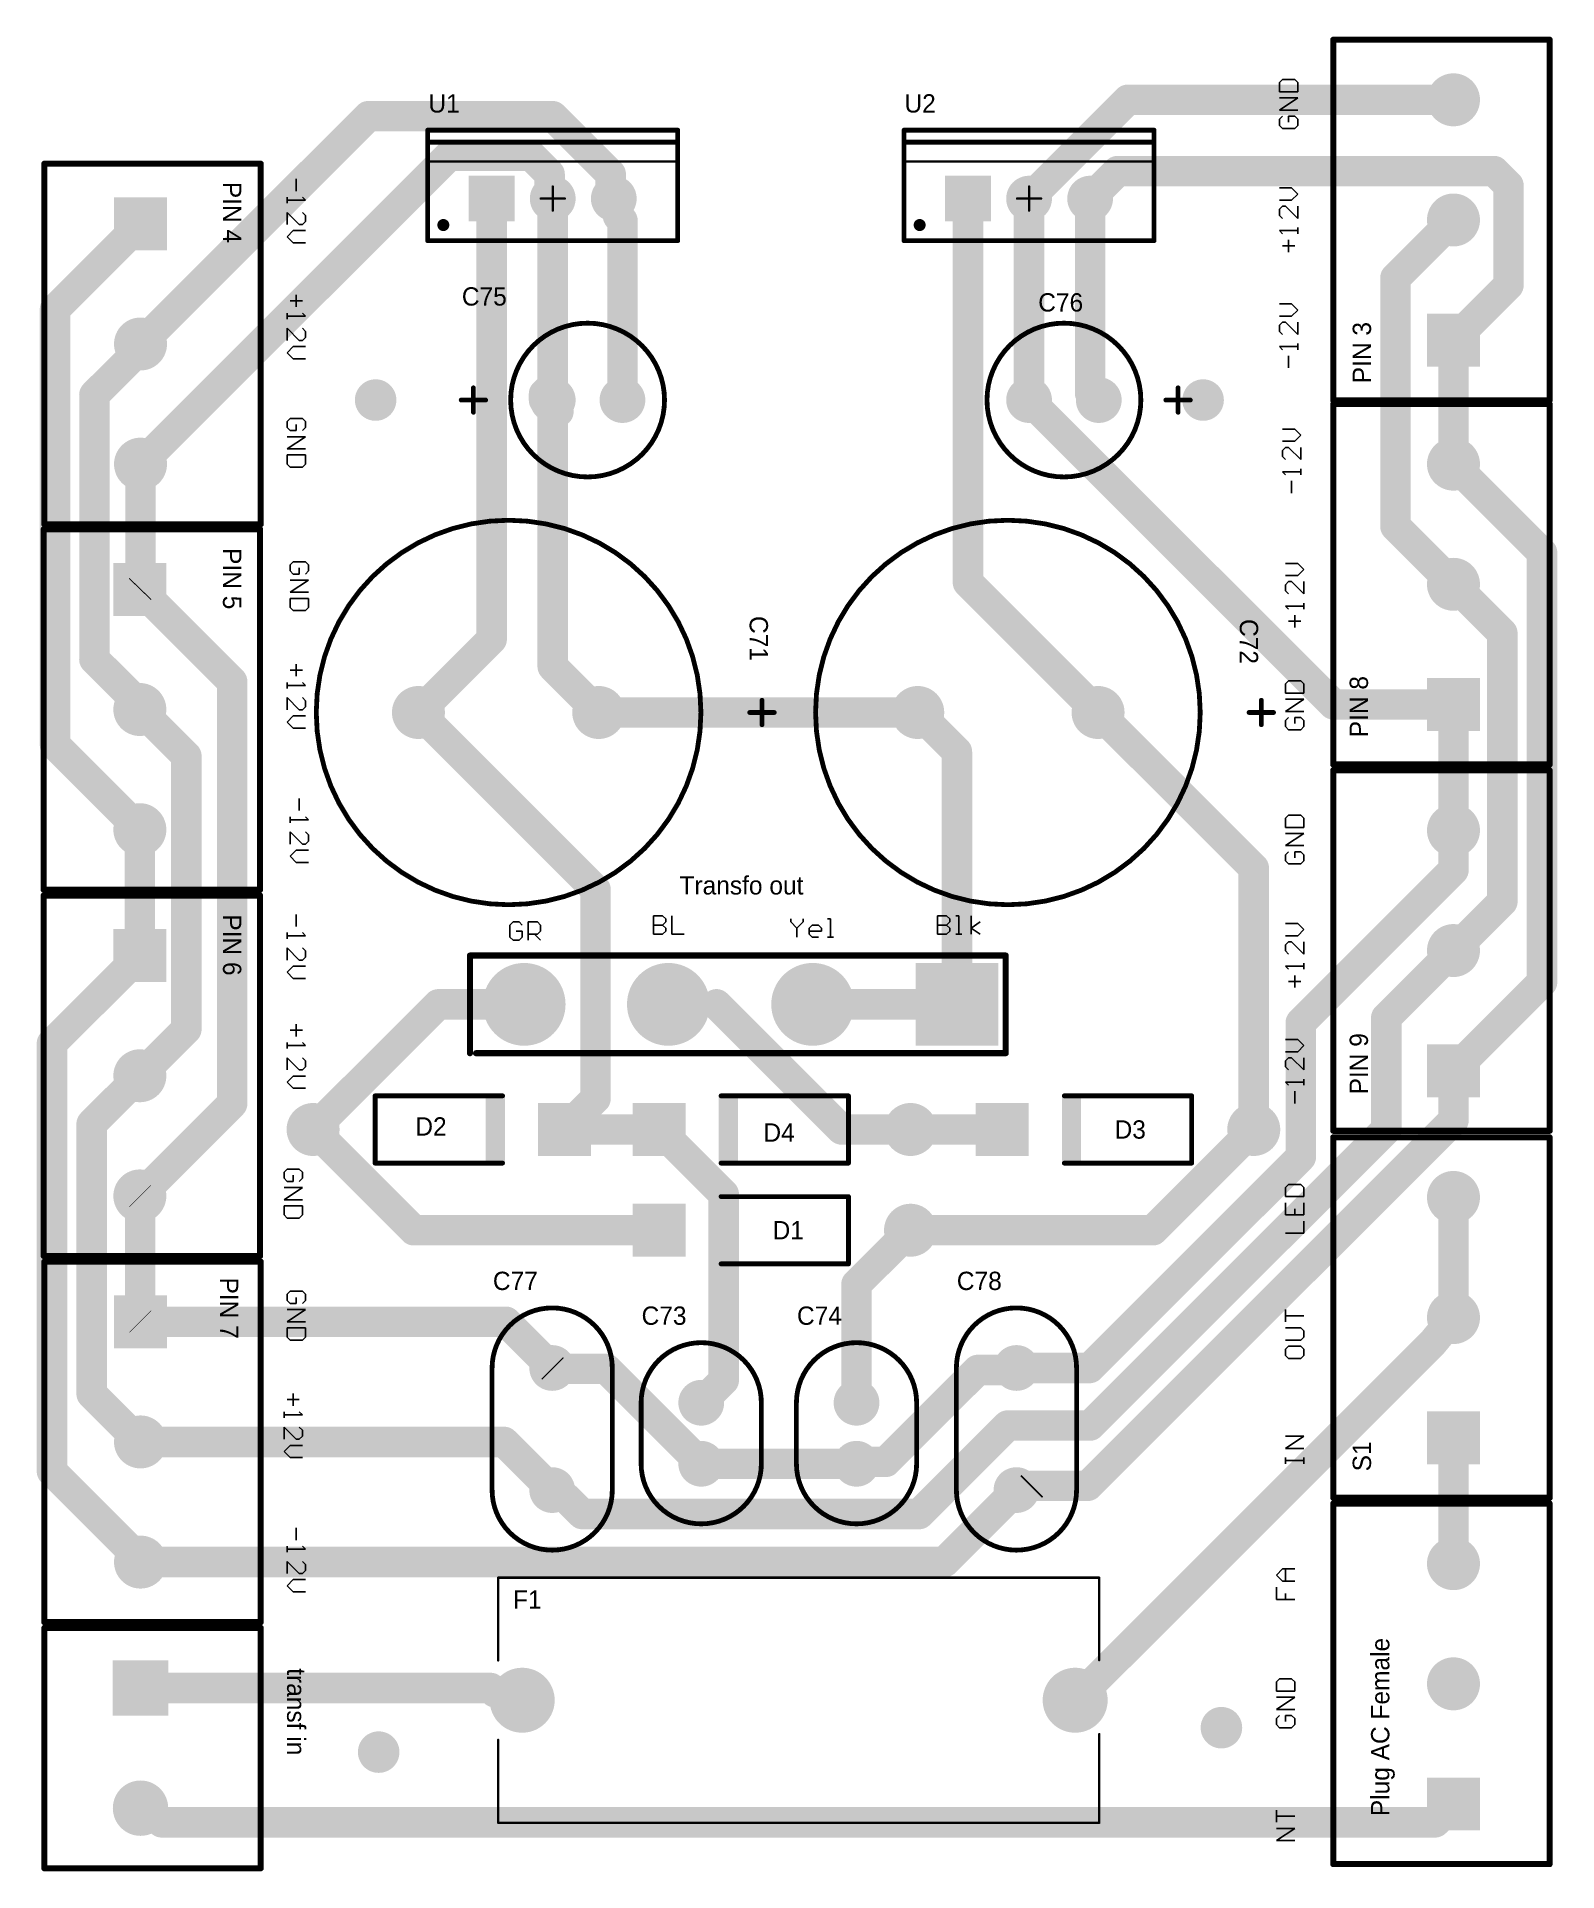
# Model space of a CAD drawing. Header units: millimetres. Extents: x 121.3 to 184.5, y 55 to 131.3.
import ezdxf

# ---------------------------------------------------------------- set-up
doc = ezdxf.new("R2010")
doc.units = ezdxf.units.MM
for name, color, linetype in [('BottomLayer', 5, 'Continuous'), ('BottomSolder', 6, 'Continuous'), ('Mechanical13', 56, 'Continuous'), ('Mechanical15', 56, 'Continuous'), ('MultiLayer', 9, 'Continuous'), ('TopLayer', 1, 'Continuous'), ('TopOverlay', 2, 'Continuous'), ('TopSolder', 216, 'Continuous')]:
    doc.layers.add(name, color=color, linetype=linetype)

msp = doc.modelspace()

# ---------------------------------------------------------------- texts
at = {"layer": 'TopOverlay'}
for s, p in [('U1', (137.576, 128.168)), ('U2', (157.378, 128.168)), ('C75', (138.968, 120.136)), ('C76', (162.941, 119.888)), ('Transfo out', (148.02, 95.631)), ('D2', (137.033, 85.598)), ('D4', (151.511, 85.344)), ('D3', (166.116, 85.471)), ('D1', (151.892, 81.28)), ('C77', (140.259, 79.172)), ('C78', (159.556, 79.172)), ('C73', (146.443, 77.724)), ('C74', (152.907, 77.724)), ('F1', (141.097, 65.913))]:
    msp.add_text(s, height=0.762, dxfattribs=at).set_placement(p)
for s, rotation, p in [('PIN 4', 270, (129.032, 125.285)), ('PIN 3', 90, (176.784, 116.904)), ('PIN 5', 270, (129.032, 110.045)), ('C71', 270, (150.938, 107.22)), ('C72', 270, (171.325, 107.093)), ('PIN 8', 90, (176.657, 102.172)), ('PIN 6', 270, (129.032, 94.805)), ('PIN 9', 90, (176.657, 87.313)), ('PIN 7', 270, (128.905, 79.692)), ('S1', 90, (176.784, 71.628)), ('Plug AC Female', 90, (177.546, 57.279)), ('transf in', 270, (131.699, 63.435))]:
    msp.add_text(s, height=0.762, rotation=rotation, dxfattribs=at).set_placement(p)

# ---------------------------------------------------------------- blocks, each defined once
blk = doc.blocks.new('220P_F_1')
at = {"layer": 'BottomLayer', "const_width": 0.85}
for points in [[(-0.425, 0, 1), (0.425, 0, 1)], [(2.115, 0, 1), (2.965, 0, 1)]]:
    blk.add_lwpolyline(points, format="xyb", close=True, dxfattribs=at)
at = {"layer": 'BottomSolder', "const_width": 0.952}
for points in [[(-0.476, 0, 1), (0.476, 0, 1)], [(2.064, 0, 1), (3.016, 0, 1)]]:
    blk.add_lwpolyline(points, format="xyb", close=True, dxfattribs=at)
at = {"layer": 'MultiLayer', "const_width": 0.85}
for points in [[(-0.425, 0, 1), (0.425, 0, 1)], [(2.115, 0, 1), (2.965, 0, 1)]]:
    blk.add_lwpolyline(points, format="xyb", close=True, dxfattribs=at)
at = {"layer": 'TopLayer', "const_width": 0.85}
for points in [[(-0.425, 0, 1), (0.425, 0, 1)], [(2.115, 0, 1), (2.965, 0, 1)]]:
    blk.add_lwpolyline(points, format="xyb", close=True, dxfattribs=at)
at = {"layer": 'TopOverlay', "const_width": 0.2}
for points in [[(0, -2.5, -1), (0, 2.5)], [(2.54, 2.5, -1), (2.54, -2.5)]]:
    blk.add_lwpolyline(points, format="xyb", dxfattribs=at)
for points in [[(2.54, 2.5), (0, 2.5)], [(2.54, -2.5), (0, -2.5)]]:
    blk.add_lwpolyline(points, dxfattribs=at)
at = {"layer": 'TopOverlay', "const_width": 0.1}
for points in [[(-0.05, 2.5, 1), (0.05, 2.5, 1)], [(-0.05, 2.5, 1), (0.05, 2.5, 1)], [(2.49, 2.5, 1), (2.59, 2.5, 1)], [(2.49, 2.5, 1), (2.59, 2.5, 1)], [(-0.05, -2.5, 1), (0.05, -2.5, 1)], [(-0.05, -2.5, 1), (0.05, -2.5, 1)], [(2.49, -2.5, 1), (2.59, -2.5, 1)], [(2.49, -2.5, 1), (2.59, -2.5, 1)]]:
    blk.add_lwpolyline(points, format="xyb", close=True, dxfattribs=at)
at = {"layer": 'TopSolder', "const_width": 0.952}
for points in [[(-0.476, 0, 1), (0.476, 0, 1)], [(2.064, 0, 1), (3.016, 0, 1)]]:
    blk.add_lwpolyline(points, format="xyb", close=True, dxfattribs=at)
blk = doc.blocks.new('_______3_2')
at = {"layer": 'BottomLayer', "const_width": 1}
for points in [[(4.5, 0, 1), (5.5, 0, 1)], [(9.5, 0, 1), (10.5, 0, 1)]]:
    blk.add_lwpolyline(points, format="xyb", close=True, dxfattribs=at)
at = {"layer": 'BottomLayer'}
blk.add_solid([(-1, -1), (1, -1), (-1, 1), (1, 1)], dxfattribs=at)
at = {"layer": 'BottomSolder', "const_width": 1.102}
for points in [[(4.449, 0, 1), (5.551, 0, 1)], [(9.449, 0, 1), (10.551, 0, 1)]]:
    blk.add_lwpolyline(points, format="xyb", close=True, dxfattribs=at)
at = {"layer": 'BottomSolder'}
blk.add_solid([(-1.102, -1.102), (1.102, -1.102), (-1.102, 1.102), (1.102, 1.102)], dxfattribs=at)
at = {"layer": 'MultiLayer', "const_width": 1}
for points in [[(4.5, 0, 1), (5.5, 0, 1)], [(9.5, 0, 1), (10.5, 0, 1)]]:
    blk.add_lwpolyline(points, format="xyb", close=True, dxfattribs=at)
at = {"layer": 'MultiLayer'}
blk.add_solid([(-1, -1), (1, -1), (-1, 1), (1, 1)], dxfattribs=at)
at = {"layer": 'TopLayer', "const_width": 1}
for points in [[(4.5, 0, 1), (5.5, 0, 1)], [(9.5, 0, 1), (10.5, 0, 1)]]:
    blk.add_lwpolyline(points, format="xyb", close=True, dxfattribs=at)
at = {"layer": 'TopLayer'}
blk.add_solid([(-1, -1), (1, -1), (-1, 1), (1, 1)], dxfattribs=at)
at = {"layer": 'TopOverlay', "const_width": 0.254}
for points in [[(-2.5, -4), (-2.5, 5)], [(12.5, 5), (-2.5, 5)], [(12.5, -4), (12.5, 5)], [(12.5, -4), (-2.5, -4)]]:
    blk.add_lwpolyline(points, dxfattribs=at)
at = {"layer": 'TopOverlay', "const_width": 0.127}
for points in [[(-2.564, 5, 1), (-2.437, 5, 1)], [(-2.564, 5, 1), (-2.437, 5, 1)], [(12.437, 5, 1), (12.564, 5, 1)], [(12.437, 5, 1), (12.564, 5, 1)], [(-2.564, -4, 1), (-2.437, -4, 1)], [(-2.564, -4, 1), (-2.437, -4, 1)], [(12.437, -4, 1), (12.564, -4, 1)], [(12.437, -4, 1), (12.564, -4, 1)]]:
    blk.add_lwpolyline(points, format="xyb", close=True, dxfattribs=at)
at = {"layer": 'TopSolder', "const_width": 1.102}
for points in [[(4.449, 0, 1), (5.551, 0, 1)], [(9.449, 0, 1), (10.551, 0, 1)]]:
    blk.add_lwpolyline(points, format="xyb", close=True, dxfattribs=at)
at = {"layer": 'TopSolder'}
blk.add_solid([(-1.102, -1.102), (1.102, -1.102), (-1.102, 1.102), (1.102, 1.102)], dxfattribs=at)
blk = doc.blocks.new('_______3_3')
at = {"layer": 'BottomLayer', "const_width": 1}
for points in [[(4.5, 0, 1), (5.5, 0, 1)], [(9.5, 0, 1), (10.5, 0, 1)]]:
    blk.add_lwpolyline(points, format="xyb", close=True, dxfattribs=at)
at = {"layer": 'BottomLayer'}
blk.add_solid([(-1, -1), (1, -1), (-1, 1), (1, 1)], dxfattribs=at)
at = {"layer": 'BottomSolder', "const_width": 1.102}
for points in [[(4.449, 0, 1), (5.551, 0, 1)], [(9.449, 0, 1), (10.551, 0, 1)]]:
    blk.add_lwpolyline(points, format="xyb", close=True, dxfattribs=at)
at = {"layer": 'BottomSolder'}
blk.add_solid([(-1.102, -1.102), (1.102, -1.102), (-1.102, 1.102), (1.102, 1.102)], dxfattribs=at)
at = {"layer": 'MultiLayer', "const_width": 1}
for points in [[(4.5, 0, 1), (5.5, 0, 1)], [(9.5, 0, 1), (10.5, 0, 1)]]:
    blk.add_lwpolyline(points, format="xyb", close=True, dxfattribs=at)
at = {"layer": 'MultiLayer'}
blk.add_solid([(-1, -1), (1, -1), (-1, 1), (1, 1)], dxfattribs=at)
at = {"layer": 'TopLayer', "const_width": 1}
for points in [[(4.5, 0, 1), (5.5, 0, 1)], [(9.5, 0, 1), (10.5, 0, 1)]]:
    blk.add_lwpolyline(points, format="xyb", close=True, dxfattribs=at)
at = {"layer": 'TopLayer'}
blk.add_solid([(-1, -1), (1, -1), (-1, 1), (1, 1)], dxfattribs=at)
at = {"layer": 'TopOverlay', "const_width": 0.254}
for points in [[(-2.5, 5), (-2.5, -4)], [(-2.5, 5), (12.5, 5)], [(12.5, 5), (12.5, -4)], [(-2.5, -4), (12.5, -4)]]:
    blk.add_lwpolyline(points, dxfattribs=at)
at = {"layer": 'TopOverlay', "const_width": 0.127}
for points in [[(-2.564, 5, 1), (-2.437, 5, 1)], [(-2.564, 5, 1), (-2.437, 5, 1)], [(12.437, 5, 1), (12.564, 5, 1)], [(12.437, 5, 1), (12.564, 5, 1)], [(-2.564, -4, 1), (-2.437, -4, 1)], [(-2.564, -4, 1), (-2.437, -4, 1)], [(12.437, -4, 1), (12.564, -4, 1)], [(12.437, -4, 1), (12.564, -4, 1)]]:
    blk.add_lwpolyline(points, format="xyb", close=True, dxfattribs=at)
at = {"layer": 'TopSolder', "const_width": 1.102}
for points in [[(4.449, 0, 1), (5.551, 0, 1)], [(9.449, 0, 1), (10.551, 0, 1)]]:
    blk.add_lwpolyline(points, format="xyb", close=True, dxfattribs=at)
at = {"layer": 'TopSolder'}
blk.add_solid([(-1.102, -1.102), (1.102, -1.102), (-1.102, 1.102), (1.102, 1.102)], dxfattribs=at)
blk = doc.blocks.new('_______3_4')
at = {"layer": 'BottomLayer', "const_width": 1}
for points in [[(4.5, 0, 1), (5.5, 0, 1)], [(9.5, 0, 1), (10.5, 0, 1)]]:
    blk.add_lwpolyline(points, format="xyb", close=True, dxfattribs=at)
at = {"layer": 'BottomLayer'}
blk.add_solid([(-1, -1), (1, -1), (-1, 1), (1, 1)], dxfattribs=at)
at = {"layer": 'BottomSolder', "const_width": 1.102}
for points in [[(4.449, 0, 1), (5.551, 0, 1)], [(9.449, 0, 1), (10.551, 0, 1)]]:
    blk.add_lwpolyline(points, format="xyb", close=True, dxfattribs=at)
at = {"layer": 'BottomSolder'}
blk.add_solid([(-1.102, -1.102), (1.102, -1.102), (-1.102, 1.102), (1.102, 1.102)], dxfattribs=at)
at = {"layer": 'MultiLayer', "const_width": 1}
for points in [[(4.5, 0, 1), (5.5, 0, 1)], [(9.5, 0, 1), (10.5, 0, 1)]]:
    blk.add_lwpolyline(points, format="xyb", close=True, dxfattribs=at)
at = {"layer": 'MultiLayer'}
blk.add_solid([(-1, -1), (1, -1), (-1, 1), (1, 1)], dxfattribs=at)
at = {"layer": 'TopLayer', "const_width": 1}
for points in [[(4.5, 0, 1), (5.5, 0, 1)], [(9.5, 0, 1), (10.5, 0, 1)]]:
    blk.add_lwpolyline(points, format="xyb", close=True, dxfattribs=at)
at = {"layer": 'TopLayer'}
blk.add_solid([(-1, -1), (1, -1), (-1, 1), (1, 1)], dxfattribs=at)
at = {"layer": 'TopOverlay', "const_width": 0.254}
for points in [[(-2.5, 5), (-2.5, -4)], [(-2.5, 5), (12.5, 5)], [(12.5, 5), (12.5, -4)], [(-2.5, -4), (12.5, -4)]]:
    blk.add_lwpolyline(points, dxfattribs=at)
at = {"layer": 'TopOverlay', "const_width": 0.127}
for points in [[(-2.564, 5, 1), (-2.437, 5, 1)], [(-2.564, 5, 1), (-2.437, 5, 1)], [(12.437, 5, 1), (12.564, 5, 1)], [(12.437, 5, 1), (12.564, 5, 1)], [(-2.564, -4, 1), (-2.437, -4, 1)], [(-2.564, -4, 1), (-2.437, -4, 1)], [(12.437, -4, 1), (12.564, -4, 1)], [(12.437, -4, 1), (12.564, -4, 1)]]:
    blk.add_lwpolyline(points, format="xyb", close=True, dxfattribs=at)
at = {"layer": 'TopSolder', "const_width": 1.102}
for points in [[(4.449, 0, 1), (5.551, 0, 1)], [(9.449, 0, 1), (10.551, 0, 1)]]:
    blk.add_lwpolyline(points, format="xyb", close=True, dxfattribs=at)
at = {"layer": 'TopSolder'}
blk.add_solid([(-1.102, -1.102), (1.102, -1.102), (-1.102, 1.102), (1.102, 1.102)], dxfattribs=at)
blk = doc.blocks.new('_______3_5')
at = {"layer": 'BottomLayer', "const_width": 1}
for points in [[(4.5, 0, 1), (5.5, 0, 1)], [(9.5, 0, 1), (10.5, 0, 1)]]:
    blk.add_lwpolyline(points, format="xyb", close=True, dxfattribs=at)
at = {"layer": 'BottomLayer'}
blk.add_solid([(-1, -1), (1, -1), (-1, 1), (1, 1)], dxfattribs=at)
at = {"layer": 'BottomSolder', "const_width": 1.102}
for points in [[(4.449, 0, 1), (5.551, 0, 1)], [(9.449, 0, 1), (10.551, 0, 1)]]:
    blk.add_lwpolyline(points, format="xyb", close=True, dxfattribs=at)
at = {"layer": 'BottomSolder'}
blk.add_solid([(-1.102, -1.102), (1.102, -1.102), (-1.102, 1.102), (1.102, 1.102)], dxfattribs=at)
at = {"layer": 'MultiLayer', "const_width": 1}
for points in [[(4.5, 0, 1), (5.5, 0, 1)], [(9.5, 0, 1), (10.5, 0, 1)]]:
    blk.add_lwpolyline(points, format="xyb", close=True, dxfattribs=at)
at = {"layer": 'MultiLayer'}
blk.add_solid([(-1, -1), (1, -1), (-1, 1), (1, 1)], dxfattribs=at)
at = {"layer": 'TopLayer', "const_width": 1}
for points in [[(4.5, 0, 1), (5.5, 0, 1)], [(9.5, 0, 1), (10.5, 0, 1)]]:
    blk.add_lwpolyline(points, format="xyb", close=True, dxfattribs=at)
at = {"layer": 'TopLayer'}
blk.add_solid([(-1, -1), (1, -1), (-1, 1), (1, 1)], dxfattribs=at)
at = {"layer": 'TopOverlay', "const_width": 0.254}
for points in [[(-2.5, -4), (-2.5, 5)], [(12.5, 5), (-2.5, 5)], [(12.5, -4), (12.5, 5)], [(12.5, -4), (-2.5, -4)]]:
    blk.add_lwpolyline(points, dxfattribs=at)
at = {"layer": 'TopOverlay', "const_width": 0.127}
for points in [[(-2.564, 5, 1), (-2.437, 5, 1)], [(-2.564, 5, 1), (-2.437, 5, 1)], [(12.437, 5, 1), (12.564, 5, 1)], [(12.437, 5, 1), (12.564, 5, 1)], [(-2.564, -4, 1), (-2.437, -4, 1)], [(-2.564, -4, 1), (-2.437, -4, 1)], [(12.437, -4, 1), (12.564, -4, 1)], [(12.437, -4, 1), (12.564, -4, 1)]]:
    blk.add_lwpolyline(points, format="xyb", close=True, dxfattribs=at)
at = {"layer": 'TopSolder', "const_width": 1.102}
for points in [[(4.449, 0, 1), (5.551, 0, 1)], [(9.449, 0, 1), (10.551, 0, 1)]]:
    blk.add_lwpolyline(points, format="xyb", close=True, dxfattribs=at)
at = {"layer": 'TopSolder'}
blk.add_solid([(-1.102, -1.102), (1.102, -1.102), (-1.102, 1.102), (1.102, 1.102)], dxfattribs=at)
blk = doc.blocks.new('_______3_6')
at = {"layer": 'BottomLayer', "const_width": 1}
for points in [[(4.5, 0, 1), (5.5, 0, 1)], [(9.5, 0, 1), (10.5, 0, 1)]]:
    blk.add_lwpolyline(points, format="xyb", close=True, dxfattribs=at)
at = {"layer": 'BottomLayer'}
blk.add_solid([(-1, -1), (1, -1), (-1, 1), (1, 1)], dxfattribs=at)
at = {"layer": 'BottomSolder', "const_width": 1.102}
for points in [[(4.449, 0, 1), (5.551, 0, 1)], [(9.449, 0, 1), (10.551, 0, 1)]]:
    blk.add_lwpolyline(points, format="xyb", close=True, dxfattribs=at)
at = {"layer": 'BottomSolder'}
blk.add_solid([(-1.102, -1.102), (1.102, -1.102), (-1.102, 1.102), (1.102, 1.102)], dxfattribs=at)
at = {"layer": 'MultiLayer', "const_width": 1}
for points in [[(4.5, 0, 1), (5.5, 0, 1)], [(9.5, 0, 1), (10.5, 0, 1)]]:
    blk.add_lwpolyline(points, format="xyb", close=True, dxfattribs=at)
at = {"layer": 'MultiLayer'}
blk.add_solid([(-1, -1), (1, -1), (-1, 1), (1, 1)], dxfattribs=at)
at = {"layer": 'TopLayer', "const_width": 1}
for points in [[(4.5, 0, 1), (5.5, 0, 1)], [(9.5, 0, 1), (10.5, 0, 1)]]:
    blk.add_lwpolyline(points, format="xyb", close=True, dxfattribs=at)
at = {"layer": 'TopLayer'}
blk.add_solid([(-1, -1), (1, -1), (-1, 1), (1, 1)], dxfattribs=at)
at = {"layer": 'TopOverlay', "const_width": 0.254}
for points in [[(-2.5, -4), (-2.5, 5)], [(12.5, 5), (-2.5, 5)], [(12.5, -4), (12.5, 5)], [(12.5, -4), (-2.5, -4)]]:
    blk.add_lwpolyline(points, dxfattribs=at)
at = {"layer": 'TopOverlay', "const_width": 0.127}
for points in [[(-2.564, 5, 1), (-2.437, 5, 1)], [(-2.564, 5, 1), (-2.437, 5, 1)], [(12.437, 5, 1), (12.564, 5, 1)], [(12.437, 5, 1), (12.564, 5, 1)], [(-2.564, -4, 1), (-2.437, -4, 1)], [(-2.564, -4, 1), (-2.437, -4, 1)], [(12.437, -4, 1), (12.564, -4, 1)], [(12.437, -4, 1), (12.564, -4, 1)]]:
    blk.add_lwpolyline(points, format="xyb", close=True, dxfattribs=at)
at = {"layer": 'TopSolder', "const_width": 1.102}
for points in [[(4.449, 0, 1), (5.551, 0, 1)], [(9.449, 0, 1), (10.551, 0, 1)]]:
    blk.add_lwpolyline(points, format="xyb", close=True, dxfattribs=at)
at = {"layer": 'TopSolder'}
blk.add_solid([(-1.102, -1.102), (1.102, -1.102), (-1.102, 1.102), (1.102, 1.102)], dxfattribs=at)
blk = doc.blocks.new('_______3_7')
at = {"layer": 'BottomLayer', "const_width": 1}
for points in [[(4.5, 0, 1), (5.5, 0, 1)], [(9.5, 0, 1), (10.5, 0, 1)]]:
    blk.add_lwpolyline(points, format="xyb", close=True, dxfattribs=at)
at = {"layer": 'BottomLayer'}
blk.add_solid([(-1, -1), (1, -1), (-1, 1), (1, 1)], dxfattribs=at)
at = {"layer": 'BottomSolder', "const_width": 1.102}
for points in [[(4.449, 0, 1), (5.551, 0, 1)], [(9.449, 0, 1), (10.551, 0, 1)]]:
    blk.add_lwpolyline(points, format="xyb", close=True, dxfattribs=at)
at = {"layer": 'BottomSolder'}
blk.add_solid([(-1.102, -1.102), (1.102, -1.102), (-1.102, 1.102), (1.102, 1.102)], dxfattribs=at)
at = {"layer": 'MultiLayer', "const_width": 1}
for points in [[(4.5, 0, 1), (5.5, 0, 1)], [(9.5, 0, 1), (10.5, 0, 1)]]:
    blk.add_lwpolyline(points, format="xyb", close=True, dxfattribs=at)
at = {"layer": 'MultiLayer'}
blk.add_solid([(-1, -1), (1, -1), (-1, 1), (1, 1)], dxfattribs=at)
at = {"layer": 'TopLayer', "const_width": 1}
for points in [[(4.5, 0, 1), (5.5, 0, 1)], [(9.5, 0, 1), (10.5, 0, 1)]]:
    blk.add_lwpolyline(points, format="xyb", close=True, dxfattribs=at)
at = {"layer": 'TopLayer'}
blk.add_solid([(-1, -1), (1, -1), (-1, 1), (1, 1)], dxfattribs=at)
at = {"layer": 'TopOverlay', "const_width": 0.254}
for points in [[(-2.5, -4), (-2.5, 5)], [(12.5, 5), (-2.5, 5)], [(12.5, -4), (12.5, 5)], [(12.5, -4), (-2.5, -4)]]:
    blk.add_lwpolyline(points, dxfattribs=at)
at = {"layer": 'TopOverlay', "const_width": 0.127}
for points in [[(-2.564, 5, 1), (-2.437, 5, 1)], [(-2.564, 5, 1), (-2.437, 5, 1)], [(12.437, 5, 1), (12.564, 5, 1)], [(12.437, 5, 1), (12.564, 5, 1)], [(-2.564, -4, 1), (-2.437, -4, 1)], [(-2.564, -4, 1), (-2.437, -4, 1)], [(12.437, -4, 1), (12.564, -4, 1)], [(12.437, -4, 1), (12.564, -4, 1)]]:
    blk.add_lwpolyline(points, format="xyb", close=True, dxfattribs=at)
at = {"layer": 'TopSolder', "const_width": 1.102}
for points in [[(4.449, 0, 1), (5.551, 0, 1)], [(9.449, 0, 1), (10.551, 0, 1)]]:
    blk.add_lwpolyline(points, format="xyb", close=True, dxfattribs=at)
at = {"layer": 'TopSolder'}
blk.add_solid([(-1.102, -1.102), (1.102, -1.102), (-1.102, 1.102), (1.102, 1.102)], dxfattribs=at)
blk = doc.blocks.new('VOLT_REG_8')
at = {"layer": 'BottomLayer', "const_width": 0.85}
for points in [[(-0.425, 0, 1), (0.425, 0, 1)], [(2.115, 0, 1), (2.965, 0, 1)]]:
    blk.add_lwpolyline(points, format="xyb", close=True, dxfattribs=at)
at = {"layer": 'BottomLayer'}
blk.add_solid([(-3.39, -0.85), (-1.69, -0.85), (-3.39, 0.85), (-1.69, 0.85)], dxfattribs=at)
at = {"layer": 'BottomSolder', "const_width": 0.952}
for points in [[(-0.476, 0, 1), (0.476, 0, 1)], [(2.064, 0, 1), (3.016, 0, 1)]]:
    blk.add_lwpolyline(points, format="xyb", close=True, dxfattribs=at)
at = {"layer": 'BottomSolder'}
blk.add_solid([(-3.492, -0.952), (-1.588, -0.952), (-3.492, 0.952), (-1.588, 0.952)], dxfattribs=at)
at = {"layer": 'Mechanical13', "const_width": 0.1}
for points in [[(-5.2, 2.85), (5.2, 2.85)], [(-5.2, -1.75), (-5.2, 2.85)], [(5.2, -1.75), (5.2, 2.85)], [(-5.2, 1.55), (5.2, 1.55)], [(-5.2, -1.75), (5.2, -1.75)]]:
    blk.add_lwpolyline(points, dxfattribs=at)
at = {"layer": 'Mechanical13', "const_width": 0.05}
for points in [[(-5.225, 2.85, 1), (-5.175, 2.85, 1)], [(-5.225, 2.85, 1), (-5.175, 2.85, 1)], [(5.175, 2.85, 1), (5.225, 2.85, 1)], [(5.175, 2.85, 1), (5.225, 2.85, 1)], [(-5.225, 1.55, 1), (-5.175, 1.55, 1)], [(5.175, 1.55, 1), (5.225, 1.55, 1)], [(-5.225, -1.75, 1), (-5.175, -1.75, 1)], [(-5.225, -1.75, 1), (-5.175, -1.75, 1)], [(5.175, -1.75, 1), (5.225, -1.75, 1)], [(5.175, -1.75, 1), (5.225, -1.75, 1)]]:
    blk.add_lwpolyline(points, format="xyb", close=True, dxfattribs=at)
at = {"layer": 'Mechanical15', "const_width": 0.1}
for points in [[(-0.5, 0), (0.5, 0)], [(0, -0.5), (0, 0.5)]]:
    blk.add_lwpolyline(points, dxfattribs=at)
at = {"layer": 'Mechanical15', "const_width": 0.05}
for points in [[(-0.525, 0, 1), (-0.475, 0, 1)], [(-0.025, 0.5, 1), (0.025, 0.5, 1)], [(0.475, 0, 1), (0.525, 0, 1)], [(-0.025, -0.5, 1), (0.025, -0.5, 1)]]:
    blk.add_lwpolyline(points, format="xyb", close=True, dxfattribs=at)
at = {"layer": 'MultiLayer', "const_width": 0.85}
for points in [[(-0.425, 0, 1), (0.425, 0, 1)], [(2.115, 0, 1), (2.965, 0, 1)]]:
    blk.add_lwpolyline(points, format="xyb", close=True, dxfattribs=at)
at = {"layer": 'MultiLayer'}
blk.add_solid([(-3.39, -0.85), (-1.69, -0.85), (-3.39, 0.85), (-1.69, 0.85)], dxfattribs=at)
at = {"layer": 'TopLayer', "const_width": 0.85}
for points in [[(-0.425, 0, 1), (0.425, 0, 1)], [(2.115, 0, 1), (2.965, 0, 1)]]:
    blk.add_lwpolyline(points, format="xyb", close=True, dxfattribs=at)
at = {"layer": 'TopLayer'}
blk.add_solid([(-3.39, -0.85), (-1.69, -0.85), (-3.39, 0.85), (-1.69, 0.85)], dxfattribs=at)
at = {"layer": 'TopOverlay', "const_width": 0.2}
for points in [[(-5.2, 2.85), (5.2, 2.85)], [(-5.2, -1.75), (-5.2, 2.85)], [(-5.2, 2.35), (5.2, 2.35)], [(5.2, -1.75), (5.2, 2.85)], [(-5.2, -1.75), (5.2, -1.75)]]:
    blk.add_lwpolyline(points, dxfattribs=at)
at = {"layer": 'TopOverlay'}
for points, const_width in [([(-5.25, 2.85, 1), (-5.15, 2.85, 1)], 0.1), ([(-5.25, 2.85, 1), (-5.15, 2.85, 1)], 0.1), ([(-5.25, 2.35, 1), (-5.15, 2.35, 1)], 0.1), ([(5.15, 2.85, 1), (5.25, 2.85, 1)], 0.1), ([(5.15, 2.85, 1), (5.25, 2.85, 1)], 0.1), ([(5.15, 2.35, 1), (5.25, 2.35, 1)], 0.1), ([(-4.425, -1.1, 1), (-4.675, -1.1, 1)], 0.25), ([(-4.738, -1.1, 1), (-4.613, -1.1, 1)], 0.125), ([(-4.487, -1.1, 1), (-4.363, -1.1, 1)], 0.125), ([(-5.25, -1.75, 1), (-5.15, -1.75, 1)], 0.1), ([(-5.25, -1.75, 1), (-5.15, -1.75, 1)], 0.1), ([(5.15, -1.75, 1), (5.25, -1.75, 1)], 0.1), ([(5.15, -1.75, 1), (5.25, -1.75, 1)], 0.1)]:
    blk.add_lwpolyline(points, format="xyb", close=True, dxfattribs=dict(at, const_width=const_width))
at = {"layer": 'TopSolder', "const_width": 0.952}
for points in [[(-0.476, 0, 1), (0.476, 0, 1)], [(2.064, 0, 1), (3.016, 0, 1)]]:
    blk.add_lwpolyline(points, format="xyb", close=True, dxfattribs=at)
at = {"layer": 'TopSolder'}
blk.add_solid([(-3.492, -0.952), (-1.588, -0.952), (-3.492, 0.952), (-1.588, 0.952)], dxfattribs=at)
blk = doc.blocks.new('VOLT_REG_9')
at = {"layer": 'BottomLayer', "const_width": 0.85}
for points in [[(-0.425, 0, 1), (0.425, 0, 1)], [(2.115, 0, 1), (2.965, 0, 1)]]:
    blk.add_lwpolyline(points, format="xyb", close=True, dxfattribs=at)
at = {"layer": 'BottomLayer'}
blk.add_solid([(-3.39, -0.85), (-1.69, -0.85), (-3.39, 0.85), (-1.69, 0.85)], dxfattribs=at)
at = {"layer": 'BottomSolder', "const_width": 0.952}
for points in [[(-0.476, 0, 1), (0.476, 0, 1)], [(2.064, 0, 1), (3.016, 0, 1)]]:
    blk.add_lwpolyline(points, format="xyb", close=True, dxfattribs=at)
at = {"layer": 'BottomSolder'}
blk.add_solid([(-3.492, -0.952), (-1.588, -0.952), (-3.492, 0.952), (-1.588, 0.952)], dxfattribs=at)
at = {"layer": 'Mechanical13', "const_width": 0.1}
for points in [[(-5.2, 2.85), (5.2, 2.85)], [(-5.2, -1.75), (-5.2, 2.85)], [(5.2, -1.75), (5.2, 2.85)], [(-5.2, 1.55), (5.2, 1.55)], [(-5.2, -1.75), (5.2, -1.75)]]:
    blk.add_lwpolyline(points, dxfattribs=at)
at = {"layer": 'Mechanical13', "const_width": 0.05}
for points in [[(-5.225, 2.85, 1), (-5.175, 2.85, 1)], [(-5.225, 2.85, 1), (-5.175, 2.85, 1)], [(5.175, 2.85, 1), (5.225, 2.85, 1)], [(5.175, 2.85, 1), (5.225, 2.85, 1)], [(-5.225, 1.55, 1), (-5.175, 1.55, 1)], [(5.175, 1.55, 1), (5.225, 1.55, 1)], [(-5.225, -1.75, 1), (-5.175, -1.75, 1)], [(-5.225, -1.75, 1), (-5.175, -1.75, 1)], [(5.175, -1.75, 1), (5.225, -1.75, 1)], [(5.175, -1.75, 1), (5.225, -1.75, 1)]]:
    blk.add_lwpolyline(points, format="xyb", close=True, dxfattribs=at)
at = {"layer": 'Mechanical15', "const_width": 0.1}
for points in [[(-0.5, 0), (0.5, 0)], [(0, -0.5), (0, 0.5)]]:
    blk.add_lwpolyline(points, dxfattribs=at)
at = {"layer": 'Mechanical15', "const_width": 0.05}
for points in [[(-0.525, 0, 1), (-0.475, 0, 1)], [(-0.025, 0.5, 1), (0.025, 0.5, 1)], [(0.475, 0, 1), (0.525, 0, 1)], [(-0.025, -0.5, 1), (0.025, -0.5, 1)]]:
    blk.add_lwpolyline(points, format="xyb", close=True, dxfattribs=at)
at = {"layer": 'MultiLayer', "const_width": 0.85}
for points in [[(-0.425, 0, 1), (0.425, 0, 1)], [(2.115, 0, 1), (2.965, 0, 1)]]:
    blk.add_lwpolyline(points, format="xyb", close=True, dxfattribs=at)
at = {"layer": 'MultiLayer'}
blk.add_solid([(-3.39, -0.85), (-1.69, -0.85), (-3.39, 0.85), (-1.69, 0.85)], dxfattribs=at)
at = {"layer": 'TopLayer', "const_width": 0.85}
for points in [[(-0.425, 0, 1), (0.425, 0, 1)], [(2.115, 0, 1), (2.965, 0, 1)]]:
    blk.add_lwpolyline(points, format="xyb", close=True, dxfattribs=at)
at = {"layer": 'TopLayer'}
blk.add_solid([(-3.39, -0.85), (-1.69, -0.85), (-3.39, 0.85), (-1.69, 0.85)], dxfattribs=at)
at = {"layer": 'TopOverlay', "const_width": 0.2}
for points in [[(-5.2, 2.85), (5.2, 2.85)], [(-5.2, -1.75), (-5.2, 2.85)], [(-5.2, 2.35), (5.2, 2.35)], [(5.2, -1.75), (5.2, 2.85)], [(-5.2, -1.75), (5.2, -1.75)]]:
    blk.add_lwpolyline(points, dxfattribs=at)
at = {"layer": 'TopOverlay'}
for points, const_width in [([(-5.25, 2.85, 1), (-5.15, 2.85, 1)], 0.1), ([(-5.25, 2.85, 1), (-5.15, 2.85, 1)], 0.1), ([(-5.25, 2.35, 1), (-5.15, 2.35, 1)], 0.1), ([(5.15, 2.85, 1), (5.25, 2.85, 1)], 0.1), ([(5.15, 2.85, 1), (5.25, 2.85, 1)], 0.1), ([(5.15, 2.35, 1), (5.25, 2.35, 1)], 0.1), ([(-4.425, -1.1, 1), (-4.675, -1.1, 1)], 0.25), ([(-4.738, -1.1, 1), (-4.613, -1.1, 1)], 0.125), ([(-4.487, -1.1, 1), (-4.363, -1.1, 1)], 0.125), ([(-5.25, -1.75, 1), (-5.15, -1.75, 1)], 0.1), ([(-5.25, -1.75, 1), (-5.15, -1.75, 1)], 0.1), ([(5.15, -1.75, 1), (5.25, -1.75, 1)], 0.1), ([(5.15, -1.75, 1), (5.25, -1.75, 1)], 0.1)]:
    blk.add_lwpolyline(points, format="xyb", close=True, dxfattribs=dict(at, const_width=const_width))
at = {"layer": 'TopSolder', "const_width": 0.952}
for points in [[(-0.476, 0, 1), (0.476, 0, 1)], [(2.064, 0, 1), (3.016, 0, 1)]]:
    blk.add_lwpolyline(points, format="xyb", close=True, dxfattribs=at)
at = {"layer": 'TopSolder'}
blk.add_solid([(-3.492, -0.952), (-1.588, -0.952), (-3.492, 0.952), (-1.588, 0.952)], dxfattribs=at)
blk = doc.blocks.new('HEADER_3_10')
at = {"layer": 'BottomLayer', "const_width": 1}
for points in [[(4.5, 0, 1), (5.5, 0, 1)], [(9.5, 0, 1), (10.5, 0, 1)]]:
    blk.add_lwpolyline(points, format="xyb", close=True, dxfattribs=at)
at = {"layer": 'BottomLayer'}
blk.add_solid([(-1, -1), (1, -1), (-1, 1), (1, 1)], dxfattribs=at)
at = {"layer": 'BottomSolder', "const_width": 1.102}
for points in [[(4.449, 0, 1), (5.551, 0, 1)], [(9.449, 0, 1), (10.551, 0, 1)]]:
    blk.add_lwpolyline(points, format="xyb", close=True, dxfattribs=at)
at = {"layer": 'BottomSolder'}
blk.add_solid([(-1.102, -1.102), (1.102, -1.102), (-1.102, 1.102), (1.102, 1.102)], dxfattribs=at)
at = {"layer": 'MultiLayer', "const_width": 1}
for points in [[(4.5, 0, 1), (5.5, 0, 1)], [(9.5, 0, 1), (10.5, 0, 1)]]:
    blk.add_lwpolyline(points, format="xyb", close=True, dxfattribs=at)
at = {"layer": 'MultiLayer'}
blk.add_solid([(-1, -1), (1, -1), (-1, 1), (1, 1)], dxfattribs=at)
at = {"layer": 'TopLayer', "const_width": 1}
for points in [[(4.5, 0, 1), (5.5, 0, 1)], [(9.5, 0, 1), (10.5, 0, 1)]]:
    blk.add_lwpolyline(points, format="xyb", close=True, dxfattribs=at)
at = {"layer": 'TopLayer'}
blk.add_solid([(-1, -1), (1, -1), (-1, 1), (1, 1)], dxfattribs=at)
at = {"layer": 'TopOverlay', "const_width": 0.254}
for points in [[(-2.5, 5), (12.5, 5)], [(-2.5, 5), (-2.5, -4)], [(12.5, 5), (12.5, -4)], [(-2.5, -4), (12.5, -4)]]:
    blk.add_lwpolyline(points, dxfattribs=at)
at = {"layer": 'TopOverlay', "const_width": 0.127}
for points in [[(-2.564, 5, 1), (-2.437, 5, 1)], [(-2.564, 5, 1), (-2.437, 5, 1)], [(12.437, 5, 1), (12.564, 5, 1)], [(12.437, 5, 1), (12.564, 5, 1)], [(-2.564, -4, 1), (-2.437, -4, 1)], [(-2.564, -4, 1), (-2.437, -4, 1)], [(12.437, -4, 1), (12.564, -4, 1)], [(12.437, -4, 1), (12.564, -4, 1)]]:
    blk.add_lwpolyline(points, format="xyb", close=True, dxfattribs=at)
at = {"layer": 'TopSolder', "const_width": 1.102}
for points in [[(4.449, 0, 1), (5.551, 0, 1)], [(9.449, 0, 1), (10.551, 0, 1)]]:
    blk.add_lwpolyline(points, format="xyb", close=True, dxfattribs=at)
at = {"layer": 'TopSolder'}
blk.add_solid([(-1.102, -1.102), (1.102, -1.102), (-1.102, 1.102), (1.102, 1.102)], dxfattribs=at)
blk = doc.blocks.new('HEADER_3_11')
at = {"layer": 'BottomLayer', "const_width": 1}
for points in [[(4.5, 0, 1), (5.5, 0, 1)], [(9.5, 0, 1), (10.5, 0, 1)]]:
    blk.add_lwpolyline(points, format="xyb", close=True, dxfattribs=at)
at = {"layer": 'BottomLayer'}
blk.add_solid([(-1, -1), (1, -1), (-1, 1), (1, 1)], dxfattribs=at)
at = {"layer": 'BottomSolder', "const_width": 1.102}
for points in [[(4.449, 0, 1), (5.551, 0, 1)], [(9.449, 0, 1), (10.551, 0, 1)]]:
    blk.add_lwpolyline(points, format="xyb", close=True, dxfattribs=at)
at = {"layer": 'BottomSolder'}
blk.add_solid([(-1.102, -1.102), (1.102, -1.102), (-1.102, 1.102), (1.102, 1.102)], dxfattribs=at)
at = {"layer": 'MultiLayer', "const_width": 1}
for points in [[(4.5, 0, 1), (5.5, 0, 1)], [(9.5, 0, 1), (10.5, 0, 1)]]:
    blk.add_lwpolyline(points, format="xyb", close=True, dxfattribs=at)
at = {"layer": 'MultiLayer'}
blk.add_solid([(-1, -1), (1, -1), (-1, 1), (1, 1)], dxfattribs=at)
at = {"layer": 'TopLayer', "const_width": 1}
for points in [[(4.5, 0, 1), (5.5, 0, 1)], [(9.5, 0, 1), (10.5, 0, 1)]]:
    blk.add_lwpolyline(points, format="xyb", close=True, dxfattribs=at)
at = {"layer": 'TopLayer'}
blk.add_solid([(-1, -1), (1, -1), (-1, 1), (1, 1)], dxfattribs=at)
at = {"layer": 'TopOverlay', "const_width": 0.254}
for points in [[(-2.5, 5), (-2.5, -4)], [(-2.5, 5), (12.5, 5)], [(12.5, 5), (12.5, -4)], [(-2.5, -4), (12.5, -4)]]:
    blk.add_lwpolyline(points, dxfattribs=at)
at = {"layer": 'TopOverlay', "const_width": 0.127}
for points in [[(-2.564, 5, 1), (-2.437, 5, 1)], [(-2.564, 5, 1), (-2.437, 5, 1)], [(12.437, 5, 1), (12.564, 5, 1)], [(12.437, 5, 1), (12.564, 5, 1)], [(-2.564, -4, 1), (-2.437, -4, 1)], [(-2.564, -4, 1), (-2.437, -4, 1)], [(12.437, -4, 1), (12.564, -4, 1)], [(12.437, -4, 1), (12.564, -4, 1)]]:
    blk.add_lwpolyline(points, format="xyb", close=True, dxfattribs=at)
at = {"layer": 'TopSolder', "const_width": 1.102}
for points in [[(4.449, 0, 1), (5.551, 0, 1)], [(9.449, 0, 1), (10.551, 0, 1)]]:
    blk.add_lwpolyline(points, format="xyb", close=True, dxfattribs=at)
at = {"layer": 'TopSolder'}
blk.add_solid([(-1.102, -1.102), (1.102, -1.102), (-1.102, 1.102), (1.102, 1.102)], dxfattribs=at)
blk = doc.blocks.new('HEADER_3_12')
at = {"layer": 'BottomLayer', "const_width": 1}
for points in [[(4.5, 0, 1), (5.5, 0, 1)], [(9.5, 0, 1), (10.5, 0, 1)]]:
    blk.add_lwpolyline(points, format="xyb", close=True, dxfattribs=at)
at = {"layer": 'BottomLayer'}
blk.add_solid([(-1, -1), (1, -1), (-1, 1), (1, 1)], dxfattribs=at)
at = {"layer": 'BottomSolder', "const_width": 1.102}
for points in [[(4.449, 0, 1), (5.551, 0, 1)], [(9.449, 0, 1), (10.551, 0, 1)]]:
    blk.add_lwpolyline(points, format="xyb", close=True, dxfattribs=at)
at = {"layer": 'BottomSolder'}
blk.add_solid([(-1.102, -1.102), (1.102, -1.102), (-1.102, 1.102), (1.102, 1.102)], dxfattribs=at)
at = {"layer": 'MultiLayer', "const_width": 1}
for points in [[(4.5, 0, 1), (5.5, 0, 1)], [(9.5, 0, 1), (10.5, 0, 1)]]:
    blk.add_lwpolyline(points, format="xyb", close=True, dxfattribs=at)
at = {"layer": 'MultiLayer'}
blk.add_solid([(-1, -1), (1, -1), (-1, 1), (1, 1)], dxfattribs=at)
at = {"layer": 'TopLayer', "const_width": 1}
for points in [[(4.5, 0, 1), (5.5, 0, 1)], [(9.5, 0, 1), (10.5, 0, 1)]]:
    blk.add_lwpolyline(points, format="xyb", close=True, dxfattribs=at)
at = {"layer": 'TopLayer'}
blk.add_solid([(-1, -1), (1, -1), (-1, 1), (1, 1)], dxfattribs=at)
at = {"layer": 'TopOverlay', "const_width": 0.254}
for points in [[(-2.5, 5), (-2.5, -4)], [(-2.5, 5), (12.5, 5)], [(12.5, 5), (12.5, -4)], [(-2.5, -4), (12.5, -4)]]:
    blk.add_lwpolyline(points, dxfattribs=at)
at = {"layer": 'TopOverlay', "const_width": 0.127}
for points in [[(-2.564, 5, 1), (-2.437, 5, 1)], [(-2.564, 5, 1), (-2.437, 5, 1)], [(12.437, 5, 1), (12.564, 5, 1)], [(12.437, 5, 1), (12.564, 5, 1)], [(-2.564, -4, 1), (-2.437, -4, 1)], [(-2.564, -4, 1), (-2.437, -4, 1)], [(12.437, -4, 1), (12.564, -4, 1)], [(12.437, -4, 1), (12.564, -4, 1)]]:
    blk.add_lwpolyline(points, format="xyb", close=True, dxfattribs=at)
at = {"layer": 'TopSolder', "const_width": 1.102}
for points in [[(4.449, 0, 1), (5.551, 0, 1)], [(9.449, 0, 1), (10.551, 0, 1)]]:
    blk.add_lwpolyline(points, format="xyb", close=True, dxfattribs=at)
at = {"layer": 'TopSolder'}
blk.add_solid([(-1.102, -1.102), (1.102, -1.102), (-1.102, 1.102), (1.102, 1.102)], dxfattribs=at)
blk = doc.blocks.new('TRANSFO_13')
at = {"layer": 'BottomLayer', "const_width": 1.62}
for points in [[(5.19, 0, 1), (6.81, 0, 1)], [(11.19, 0, 1), (12.81, 0, 1)], [(17.19, 0, 1), (18.81, 0, 1)]]:
    blk.add_lwpolyline(points, format="xyb", close=True, dxfattribs=at)
at = {"layer": 'BottomLayer'}
blk.add_solid([(-1.62, -1.62), (1.62, -1.62), (-1.62, 1.62), (1.62, 1.62)], dxfattribs=at)
at = {"layer": 'BottomSolder', "const_width": 1.722}
for points in [[(5.139, 0, 1), (6.861, 0, 1)], [(11.139, 0, 1), (12.861, 0, 1)], [(17.139, 0, 1), (18.861, 0, 1)]]:
    blk.add_lwpolyline(points, format="xyb", close=True, dxfattribs=at)
at = {"layer": 'BottomSolder'}
blk.add_solid([(-1.722, -1.722), (1.722, -1.722), (-1.722, 1.722), (1.722, 1.722)], dxfattribs=at)
at = {"layer": 'MultiLayer', "const_width": 1.62}
for points in [[(5.19, 0, 1), (6.81, 0, 1)], [(11.19, 0, 1), (12.81, 0, 1)], [(17.19, 0, 1), (18.81, 0, 1)]]:
    blk.add_lwpolyline(points, format="xyb", close=True, dxfattribs=at)
at = {"layer": 'MultiLayer'}
blk.add_solid([(-1.62, -1.62), (1.62, -1.62), (-1.62, 1.62), (1.62, 1.62)], dxfattribs=at)
at = {"layer": 'TopLayer', "const_width": 1.62}
for points in [[(5.19, 0, 1), (6.81, 0, 1)], [(11.19, 0, 1), (12.81, 0, 1)], [(17.19, 0, 1), (18.81, 0, 1)]]:
    blk.add_lwpolyline(points, format="xyb", close=True, dxfattribs=at)
at = {"layer": 'TopLayer'}
blk.add_solid([(-1.62, -1.62), (1.62, -1.62), (-1.62, 1.62), (1.62, 1.62)], dxfattribs=at)
at = {"layer": 'TopOverlay', "const_width": 0.254}
for points in [[(-2.032, 2.032), (-2.032, -2.032)], [(20, 2.032), (-2.032, 2.032)], [(20.254, 2.032), (20.254, 1.016)], [(20.254, 1.016), (20.254, -1.016)], [(20.254, -1.016), (20.254, -2.032)], [(20.254, -2.032), (-2.032, -2.032)]]:
    blk.add_lwpolyline(points, dxfattribs=at)
at = {"layer": 'TopOverlay', "const_width": 0.127}
for points in [[(-2.095, 2.032, 1), (-1.968, 2.032, 1)], [(-2.095, 2.032, 1), (-1.968, 2.032, 1)], [(19.937, 2.032, 1), (20.064, 2.032, 1)], [(20.191, 2.032, 1), (20.318, 2.032, 1)], [(20.191, 1.016, 1), (20.318, 1.016, 1)], [(20.191, 1.016, 1), (20.318, 1.016, 1)], [(20.191, -1.016, 1), (20.318, -1.016, 1)], [(20.191, -1.016, 1), (20.318, -1.016, 1)], [(-2.095, -2.032, 1), (-1.968, -2.032, 1)], [(-2.095, -2.032, 1), (-1.968, -2.032, 1)], [(20.191, -2.032, 1), (20.318, -2.032, 1)], [(20.191, -2.032, 1), (20.318, -2.032, 1)]]:
    blk.add_lwpolyline(points, format="xyb", close=True, dxfattribs=at)
at = {"layer": 'TopSolder', "const_width": 1.722}
for points in [[(5.139, 0, 1), (6.861, 0, 1)], [(11.139, 0, 1), (12.861, 0, 1)], [(17.139, 0, 1), (18.861, 0, 1)]]:
    blk.add_lwpolyline(points, format="xyb", close=True, dxfattribs=at)
at = {"layer": 'TopSolder'}
blk.add_solid([(-1.722, -1.722), (1.722, -1.722), (-1.722, 1.722), (1.722, 1.722)], dxfattribs=at)
blk = doc.blocks.new('HEADER_2_14')
at = {"layer": 'BottomLayer', "const_width": 1.05}
blk.add_lwpolyline([(4.475, 0, 1), (5.525, 0, 1)], format="xyb", close=True, dxfattribs=at)
at = {"layer": 'BottomLayer'}
blk.add_solid([(-1.05, -1.05), (1.05, -1.05), (-1.05, 1.05), (1.05, 1.05)], dxfattribs=at)
at = {"layer": 'BottomSolder', "const_width": 1.152}
blk.add_lwpolyline([(4.424, 0, 1), (5.576, 0, 1)], format="xyb", close=True, dxfattribs=at)
at = {"layer": 'BottomSolder'}
blk.add_solid([(-1.152, -1.152), (1.152, -1.152), (-1.152, 1.152), (1.152, 1.152)], dxfattribs=at)
at = {"layer": 'MultiLayer', "const_width": 1.05}
blk.add_lwpolyline([(4.475, 0, 1), (5.525, 0, 1)], format="xyb", close=True, dxfattribs=at)
at = {"layer": 'MultiLayer'}
blk.add_solid([(-1.05, -1.05), (1.05, -1.05), (-1.05, 1.05), (1.05, 1.05)], dxfattribs=at)
at = {"layer": 'TopLayer', "const_width": 1.05}
blk.add_lwpolyline([(4.475, 0, 1), (5.525, 0, 1)], format="xyb", close=True, dxfattribs=at)
at = {"layer": 'TopLayer'}
blk.add_solid([(-1.05, -1.05), (1.05, -1.05), (-1.05, 1.05), (1.05, 1.05)], dxfattribs=at)
at = {"layer": 'TopOverlay', "const_width": 0.254}
for points in [[(-2.5, -4), (-2.5, 5)], [(7.5, 5), (-2.5, 5)], [(7.5, -4), (7.5, 5)], [(7.5, -4), (-2.5, -4)]]:
    blk.add_lwpolyline(points, dxfattribs=at)
at = {"layer": 'TopOverlay', "const_width": 0.127}
for points in [[(-2.564, 5, 1), (-2.437, 5, 1)], [(-2.564, 5, 1), (-2.437, 5, 1)], [(7.437, 5, 1), (7.564, 5, 1)], [(7.437, 5, 1), (7.564, 5, 1)], [(-2.564, -4, 1), (-2.437, -4, 1)], [(-2.564, -4, 1), (-2.437, -4, 1)], [(7.437, -4, 1), (7.564, -4, 1)], [(7.437, -4, 1), (7.564, -4, 1)]]:
    blk.add_lwpolyline(points, format="xyb", close=True, dxfattribs=at)
at = {"layer": 'TopSolder', "const_width": 1.152}
blk.add_lwpolyline([(4.424, 0, 1), (5.576, 0, 1)], format="xyb", close=True, dxfattribs=at)
at = {"layer": 'TopSolder'}
blk.add_solid([(-1.152, -1.152), (1.152, -1.152), (-1.152, 1.152), (1.152, 1.152)], dxfattribs=at)
blk = doc.blocks.new('FLUSE_HOLDER_15')
at = {"layer": 'BottomLayer', "const_width": 1.25}
for points in [[(-0.625, 0, 1), (0.625, 0, 1)], [(22.375, 0, 1), (23.625, 0, 1)]]:
    blk.add_lwpolyline(points, format="xyb", close=True, dxfattribs=at)
at = {"layer": 'BottomSolder', "const_width": 1.352}
for points in [[(-0.676, 0, 1), (0.676, 0, 1)], [(22.324, 0, 1), (23.676, 0, 1)]]:
    blk.add_lwpolyline(points, format="xyb", close=True, dxfattribs=at)
at = {"layer": 'MultiLayer', "const_width": 1.25}
for points in [[(-0.625, 0, 1), (0.625, 0, 1)], [(22.375, 0, 1), (23.625, 0, 1)]]:
    blk.add_lwpolyline(points, format="xyb", close=True, dxfattribs=at)
at = {"layer": 'TopLayer', "const_width": 1.25}
for points in [[(-0.625, 0, 1), (0.625, 0, 1)], [(22.375, 0, 1), (23.625, 0, 1)]]:
    blk.add_lwpolyline(points, format="xyb", close=True, dxfattribs=at)
at = {"layer": 'TopOverlay', "const_width": 0.1}
for points in [[(-1, 5.1), (-1, 1.413)], [(24, 5.1), (-1, 5.1)], [(24, 5.1), (24, 1.654)], [(-0.996, -1.671), (-0.996, -5.1)], [(24, -1.654), (24, -5.1)], [(-0.996, -5.1), (-1, -5.096)], [(24, -5.1), (-0.996, -5.1)]]:
    blk.add_lwpolyline(points, dxfattribs=at)
at = {"layer": 'TopOverlay', "const_width": 0.05}
for points in [[(-1.025, 5.1, 1), (-0.975, 5.1, 1)], [(-1.025, 5.1, 1), (-0.975, 5.1, 1)], [(23.975, 5.1, 1), (24.025, 5.1, 1)], [(23.975, 5.1, 1), (24.025, 5.1, 1)], [(23.975, 1.654, 1), (24.025, 1.654, 1)], [(-1.025, 1.413, 1), (-0.975, 1.413, 1)], [(-1.021, -1.671, 1), (-0.971, -1.671, 1)], [(23.975, -1.654, 1), (24.025, -1.654, 1)], [(-1.025, -5.096, 1), (-0.975, -5.096, 1)], [(-1.021, -5.1, 1), (-0.971, -5.1, 1)], [(-1.021, -5.1, 1), (-0.971, -5.1, 1)], [(-1.021, -5.1, 1), (-0.971, -5.1, 1)], [(23.975, -5.1, 1), (24.025, -5.1, 1)], [(23.975, -5.1, 1), (24.025, -5.1, 1)]]:
    blk.add_lwpolyline(points, format="xyb", close=True, dxfattribs=at)
at = {"layer": 'TopSolder', "const_width": 1.352}
for points in [[(-0.676, 0, 1), (0.676, 0, 1)], [(22.324, 0, 1), (23.676, 0, 1)]]:
    blk.add_lwpolyline(points, format="xyb", close=True, dxfattribs=at)
blk = doc.blocks.new('DO_41_16')
at = {"layer": 'BottomLayer', "const_width": 1}
blk.add_lwpolyline([(-5.73, 0, 1), (-4.73, 0, 1)], format="xyb", close=True, dxfattribs=at)
at = {"layer": 'BottomLayer'}
blk.add_solid([(4.23, -1), (6.23, -1), (4.23, 1), (6.23, 1)], dxfattribs=at)
at = {"layer": 'BottomSolder', "const_width": 1.102}
blk.add_lwpolyline([(-5.781, 0, 1), (-4.679, 0, 1)], format="xyb", close=True, dxfattribs=at)
at = {"layer": 'BottomSolder'}
blk.add_solid([(4.128, -1.102), (6.332, -1.102), (4.128, 1.102), (6.332, 1.102)], dxfattribs=at)
at = {"layer": 'MultiLayer', "const_width": 1}
blk.add_lwpolyline([(-5.73, 0, 1), (-4.73, 0, 1)], format="xyb", close=True, dxfattribs=at)
at = {"layer": 'MultiLayer'}
blk.add_solid([(4.23, -1), (6.23, -1), (4.23, 1), (6.23, 1)], dxfattribs=at)
at = {"layer": 'TopLayer', "const_width": 1}
blk.add_lwpolyline([(-5.73, 0, 1), (-4.73, 0, 1)], format="xyb", close=True, dxfattribs=at)
at = {"layer": 'TopLayer'}
blk.add_solid([(4.23, -1), (6.23, -1), (4.23, 1), (6.23, 1)], dxfattribs=at)
at = {"layer": 'TopOverlay', "const_width": 0.2}
for points in [[(2.65, 1.4), (-2.65, 1.4)], [(-2.65, 1.4), (-2.65, -1.4)], [(2.65, -1.4), (-2.65, -1.4)]]:
    blk.add_lwpolyline(points, dxfattribs=at)
at = {"layer": 'TopOverlay', "const_width": 0.1}
for points in [[(-2.7, 1.4, 1), (-2.6, 1.4, 1)], [(-2.7, 1.4, 1), (-2.6, 1.4, 1)], [(2.6, 1.4, 1), (2.7, 1.4, 1)], [(-2.7, -1.4, 1), (-2.6, -1.4, 1)], [(-2.7, -1.4, 1), (-2.6, -1.4, 1)], [(2.6, -1.4, 1), (2.7, -1.4, 1)]]:
    blk.add_lwpolyline(points, format="xyb", close=True, dxfattribs=at)
at = {"layer": 'TopOverlay'}
blk.add_solid([(1.95, -1.4), (2.75, -1.4), (1.95, 1.4), (2.75, 1.4)], dxfattribs=at)
at = {"layer": 'TopSolder', "const_width": 1.102}
blk.add_lwpolyline([(-5.781, 0, 1), (-4.679, 0, 1)], format="xyb", close=True, dxfattribs=at)
at = {"layer": 'TopSolder'}
blk.add_solid([(4.128, -1.102), (6.332, -1.102), (4.128, 1.102), (6.332, 1.102)], dxfattribs=at)
blk = doc.blocks.new('DO_41_17')
at = {"layer": 'BottomLayer', "const_width": 1}
blk.add_lwpolyline([(-5.73, 0, 1), (-4.73, 0, 1)], format="xyb", close=True, dxfattribs=at)
at = {"layer": 'BottomLayer'}
blk.add_solid([(4.23, -1), (6.23, -1), (4.23, 1), (6.23, 1)], dxfattribs=at)
at = {"layer": 'BottomSolder', "const_width": 1.102}
blk.add_lwpolyline([(-5.781, 0, 1), (-4.679, 0, 1)], format="xyb", close=True, dxfattribs=at)
at = {"layer": 'BottomSolder'}
blk.add_solid([(4.128, -1.102), (6.332, -1.102), (4.128, 1.102), (6.332, 1.102)], dxfattribs=at)
at = {"layer": 'MultiLayer', "const_width": 1}
blk.add_lwpolyline([(-5.73, 0, 1), (-4.73, 0, 1)], format="xyb", close=True, dxfattribs=at)
at = {"layer": 'MultiLayer'}
blk.add_solid([(4.23, -1), (6.23, -1), (4.23, 1), (6.23, 1)], dxfattribs=at)
at = {"layer": 'TopLayer', "const_width": 1}
blk.add_lwpolyline([(-5.73, 0, 1), (-4.73, 0, 1)], format="xyb", close=True, dxfattribs=at)
at = {"layer": 'TopLayer'}
blk.add_solid([(4.23, -1), (6.23, -1), (4.23, 1), (6.23, 1)], dxfattribs=at)
at = {"layer": 'TopOverlay', "const_width": 0.2}
for points in [[(2.65, 1.4), (-2.65, 1.4)], [(-2.65, 1.4), (-2.65, -1.4)], [(2.65, -1.4), (-2.65, -1.4)]]:
    blk.add_lwpolyline(points, dxfattribs=at)
at = {"layer": 'TopOverlay', "const_width": 0.1}
for points in [[(-2.7, 1.4, 1), (-2.6, 1.4, 1)], [(-2.7, 1.4, 1), (-2.6, 1.4, 1)], [(2.6, 1.4, 1), (2.7, 1.4, 1)], [(-2.7, -1.4, 1), (-2.6, -1.4, 1)], [(-2.7, -1.4, 1), (-2.6, -1.4, 1)], [(2.6, -1.4, 1), (2.7, -1.4, 1)]]:
    blk.add_lwpolyline(points, format="xyb", close=True, dxfattribs=at)
at = {"layer": 'TopOverlay'}
blk.add_solid([(1.95, -1.4), (2.75, -1.4), (1.95, 1.4), (2.75, 1.4)], dxfattribs=at)
at = {"layer": 'TopSolder', "const_width": 1.102}
blk.add_lwpolyline([(-5.781, 0, 1), (-4.679, 0, 1)], format="xyb", close=True, dxfattribs=at)
at = {"layer": 'TopSolder'}
blk.add_solid([(4.128, -1.102), (6.332, -1.102), (4.128, 1.102), (6.332, 1.102)], dxfattribs=at)
blk = doc.blocks.new('DO_41_18')
at = {"layer": 'BottomLayer', "const_width": 1}
blk.add_lwpolyline([(-5.73, 0, 1), (-4.73, 0, 1)], format="xyb", close=True, dxfattribs=at)
at = {"layer": 'BottomLayer'}
blk.add_solid([(4.23, -1), (6.23, -1), (4.23, 1), (6.23, 1)], dxfattribs=at)
at = {"layer": 'BottomSolder', "const_width": 1.102}
blk.add_lwpolyline([(-5.781, 0, 1), (-4.679, 0, 1)], format="xyb", close=True, dxfattribs=at)
at = {"layer": 'BottomSolder'}
blk.add_solid([(4.128, -1.102), (6.332, -1.102), (4.128, 1.102), (6.332, 1.102)], dxfattribs=at)
at = {"layer": 'MultiLayer', "const_width": 1}
blk.add_lwpolyline([(-5.73, 0, 1), (-4.73, 0, 1)], format="xyb", close=True, dxfattribs=at)
at = {"layer": 'MultiLayer'}
blk.add_solid([(4.23, -1), (6.23, -1), (4.23, 1), (6.23, 1)], dxfattribs=at)
at = {"layer": 'TopLayer', "const_width": 1}
blk.add_lwpolyline([(-5.73, 0, 1), (-4.73, 0, 1)], format="xyb", close=True, dxfattribs=at)
at = {"layer": 'TopLayer'}
blk.add_solid([(4.23, -1), (6.23, -1), (4.23, 1), (6.23, 1)], dxfattribs=at)
at = {"layer": 'TopOverlay', "const_width": 0.2}
for points in [[(-2.65, 1.4), (2.65, 1.4)], [(-2.65, -1.4), (-2.65, 1.4)], [(-2.65, -1.4), (2.65, -1.4)]]:
    blk.add_lwpolyline(points, dxfattribs=at)
at = {"layer": 'TopOverlay', "const_width": 0.1}
for points in [[(-2.7, 1.4, 1), (-2.6, 1.4, 1)], [(-2.7, 1.4, 1), (-2.6, 1.4, 1)], [(2.6, 1.4, 1), (2.7, 1.4, 1)], [(-2.7, -1.4, 1), (-2.6, -1.4, 1)], [(-2.7, -1.4, 1), (-2.6, -1.4, 1)], [(2.6, -1.4, 1), (2.7, -1.4, 1)]]:
    blk.add_lwpolyline(points, format="xyb", close=True, dxfattribs=at)
at = {"layer": 'TopOverlay'}
blk.add_solid([(1.95, -1.4), (2.75, -1.4), (1.95, 1.4), (2.75, 1.4)], dxfattribs=at)
at = {"layer": 'TopSolder', "const_width": 1.102}
blk.add_lwpolyline([(-5.781, 0, 1), (-4.679, 0, 1)], format="xyb", close=True, dxfattribs=at)
at = {"layer": 'TopSolder'}
blk.add_solid([(4.128, -1.102), (6.332, -1.102), (4.128, 1.102), (6.332, 1.102)], dxfattribs=at)
blk = doc.blocks.new('DO_41_19')
at = {"layer": 'BottomLayer', "const_width": 1}
blk.add_lwpolyline([(-5.73, 0, 1), (-4.73, 0, 1)], format="xyb", close=True, dxfattribs=at)
at = {"layer": 'BottomLayer'}
blk.add_solid([(4.23, -1), (6.23, -1), (4.23, 1), (6.23, 1)], dxfattribs=at)
at = {"layer": 'BottomSolder', "const_width": 1.102}
blk.add_lwpolyline([(-5.781, 0, 1), (-4.679, 0, 1)], format="xyb", close=True, dxfattribs=at)
at = {"layer": 'BottomSolder'}
blk.add_solid([(4.128, -1.102), (6.332, -1.102), (4.128, 1.102), (6.332, 1.102)], dxfattribs=at)
at = {"layer": 'MultiLayer', "const_width": 1}
blk.add_lwpolyline([(-5.73, 0, 1), (-4.73, 0, 1)], format="xyb", close=True, dxfattribs=at)
at = {"layer": 'MultiLayer'}
blk.add_solid([(4.23, -1), (6.23, -1), (4.23, 1), (6.23, 1)], dxfattribs=at)
at = {"layer": 'TopLayer', "const_width": 1}
blk.add_lwpolyline([(-5.73, 0, 1), (-4.73, 0, 1)], format="xyb", close=True, dxfattribs=at)
at = {"layer": 'TopLayer'}
blk.add_solid([(4.23, -1), (6.23, -1), (4.23, 1), (6.23, 1)], dxfattribs=at)
at = {"layer": 'TopOverlay', "const_width": 0.2}
for points in [[(2.65, 1.4), (-2.65, 1.4)], [(-2.65, 1.4), (-2.65, -1.4)], [(2.65, -1.4), (-2.65, -1.4)]]:
    blk.add_lwpolyline(points, dxfattribs=at)
at = {"layer": 'TopOverlay', "const_width": 0.1}
for points in [[(-2.7, 1.4, 1), (-2.6, 1.4, 1)], [(-2.7, 1.4, 1), (-2.6, 1.4, 1)], [(2.6, 1.4, 1), (2.7, 1.4, 1)], [(-2.7, -1.4, 1), (-2.6, -1.4, 1)], [(-2.7, -1.4, 1), (-2.6, -1.4, 1)], [(2.6, -1.4, 1), (2.7, -1.4, 1)]]:
    blk.add_lwpolyline(points, format="xyb", close=True, dxfattribs=at)
at = {"layer": 'TopOverlay'}
blk.add_solid([(1.95, -1.4), (2.75, -1.4), (1.95, 1.4), (2.75, 1.4)], dxfattribs=at)
at = {"layer": 'TopSolder', "const_width": 1.102}
blk.add_lwpolyline([(-5.781, 0, 1), (-4.679, 0, 1)], format="xyb", close=True, dxfattribs=at)
at = {"layer": 'TopSolder'}
blk.add_solid([(4.128, -1.102), (6.332, -1.102), (4.128, 1.102), (6.332, 1.102)], dxfattribs=at)
blk = doc.blocks.new('C_________100_F_20')
at = {"layer": 'BottomLayer', "const_width": 0.85}
for points in [[(-0.425, 0, 1), (0.425, 0, 1)], [(4.655, 0, 1), (5.505, 0, 1)]]:
    blk.add_lwpolyline(points, format="xyb", close=True, dxfattribs=at)
at = {"layer": 'BottomSolder', "const_width": 0.952}
for points in [[(-0.476, 0, 1), (0.476, 0, 1)], [(4.604, 0, 1), (5.556, 0, 1)]]:
    blk.add_lwpolyline(points, format="xyb", close=True, dxfattribs=at)
at = {"layer": 'MultiLayer', "const_width": 0.85}
for points in [[(-0.425, 0, 1), (0.425, 0, 1)], [(4.655, 0, 1), (5.505, 0, 1)]]:
    blk.add_lwpolyline(points, format="xyb", close=True, dxfattribs=at)
at = {"layer": 'TopLayer', "const_width": 0.85}
for points in [[(-0.425, 0, 1), (0.425, 0, 1)], [(4.655, 0, 1), (5.505, 0, 1)]]:
    blk.add_lwpolyline(points, format="xyb", close=True, dxfattribs=at)
at = {"layer": 'TopOverlay', "const_width": 0.2}
for points in [[(0, -2.5, -1), (0, 2.5)], [(5.08, 2.5, -1), (5.08, -2.5)]]:
    blk.add_lwpolyline(points, format="xyb", dxfattribs=at)
for points in [[(0, 2.5), (5.08, 2.5)], [(0, -2.5), (5.08, -2.5)]]:
    blk.add_lwpolyline(points, dxfattribs=at)
at = {"layer": 'TopOverlay', "const_width": 0.1}
for points in [[(-0.05, 2.5, 1), (0.05, 2.5, 1)], [(-0.05, 2.5, 1), (0.05, 2.5, 1)], [(5.03, 2.5, 1), (5.13, 2.5, 1)], [(5.03, 2.5, 1), (5.13, 2.5, 1)], [(-0.05, -2.5, 1), (0.05, -2.5, 1)], [(-0.05, -2.5, 1), (0.05, -2.5, 1)], [(5.03, -2.5, 1), (5.13, -2.5, 1)], [(5.03, -2.5, 1), (5.13, -2.5, 1)]]:
    blk.add_lwpolyline(points, format="xyb", close=True, dxfattribs=at)
at = {"layer": 'TopSolder', "const_width": 0.952}
for points in [[(-0.476, 0, 1), (0.476, 0, 1)], [(4.604, 0, 1), (5.556, 0, 1)]]:
    blk.add_lwpolyline(points, format="xyb", close=True, dxfattribs=at)
blk = doc.blocks.new('C_________100_F_21')
at = {"layer": 'BottomLayer', "const_width": 0.85}
for points in [[(-0.425, 0, 1), (0.425, 0, 1)], [(4.655, 0, 1), (5.505, 0, 1)]]:
    blk.add_lwpolyline(points, format="xyb", close=True, dxfattribs=at)
at = {"layer": 'BottomSolder', "const_width": 0.952}
for points in [[(-0.476, 0, 1), (0.476, 0, 1)], [(4.604, 0, 1), (5.556, 0, 1)]]:
    blk.add_lwpolyline(points, format="xyb", close=True, dxfattribs=at)
at = {"layer": 'MultiLayer', "const_width": 0.85}
for points in [[(-0.425, 0, 1), (0.425, 0, 1)], [(4.655, 0, 1), (5.505, 0, 1)]]:
    blk.add_lwpolyline(points, format="xyb", close=True, dxfattribs=at)
at = {"layer": 'TopLayer', "const_width": 0.85}
for points in [[(-0.425, 0, 1), (0.425, 0, 1)], [(4.655, 0, 1), (5.505, 0, 1)]]:
    blk.add_lwpolyline(points, format="xyb", close=True, dxfattribs=at)
at = {"layer": 'TopOverlay', "const_width": 0.2}
for points in [[(0, -2.5, -1), (0, 2.5)], [(5.08, 2.5, -1), (5.08, -2.5)]]:
    blk.add_lwpolyline(points, format="xyb", dxfattribs=at)
for points in [[(5.08, 2.5), (0, 2.5)], [(5.08, -2.5), (0, -2.5)]]:
    blk.add_lwpolyline(points, dxfattribs=at)
at = {"layer": 'TopOverlay', "const_width": 0.1}
for points in [[(-0.05, 2.5, 1), (0.05, 2.5, 1)], [(-0.05, 2.5, 1), (0.05, 2.5, 1)], [(5.03, 2.5, 1), (5.13, 2.5, 1)], [(5.03, 2.5, 1), (5.13, 2.5, 1)], [(-0.05, -2.5, 1), (0.05, -2.5, 1)], [(-0.05, -2.5, 1), (0.05, -2.5, 1)], [(5.03, -2.5, 1), (5.13, -2.5, 1)], [(5.03, -2.5, 1), (5.13, -2.5, 1)]]:
    blk.add_lwpolyline(points, format="xyb", close=True, dxfattribs=at)
at = {"layer": 'TopSolder', "const_width": 0.952}
for points in [[(-0.476, 0, 1), (0.476, 0, 1)], [(4.604, 0, 1), (5.556, 0, 1)]]:
    blk.add_lwpolyline(points, format="xyb", close=True, dxfattribs=at)
blk = doc.blocks.new('CAPACITOR_100UF_22')
at = {"layer": 'BottomLayer', "const_width": 0.85}
for points in [[(-0.425, 0, 1), (0.425, 0, 1)], [(2.475, 0, 1), (3.325, 0, 1)]]:
    blk.add_lwpolyline(points, format="xyb", close=True, dxfattribs=at)
at = {"layer": 'BottomSolder', "const_width": 0.952}
for points in [[(-0.476, 0, 1), (0.476, 0, 1)], [(2.424, 0, 1), (3.376, 0, 1)]]:
    blk.add_lwpolyline(points, format="xyb", close=True, dxfattribs=at)
at = {"layer": 'MultiLayer', "const_width": 0.85}
for points in [[(-0.425, 0, 1), (0.425, 0, 1)], [(2.475, 0, 1), (3.325, 0, 1)]]:
    blk.add_lwpolyline(points, format="xyb", close=True, dxfattribs=at)
at = {"layer": 'TopLayer', "const_width": 0.85}
for points in [[(-0.425, 0, 1), (0.425, 0, 1)], [(2.475, 0, 1), (3.325, 0, 1)]]:
    blk.add_lwpolyline(points, format="xyb", close=True, dxfattribs=at)
at = {"layer": 'TopOverlay'}
for points, const_width in [([(4.65, 0, 1), (-1.75, 0, 1)], 0.2), ([(-1.8, 0, 1), (-1.7, 0, 1)], 0.1), ([(4.6, 0, 1), (4.7, 0, 1)], 0.1), ([(5.641, 0, 1), (5.741, 0, 1)], 0.1), ([(6.149, 0.508, 1), (6.249, 0.508, 1)], 0.1), ([(6.657, 0, 1), (6.757, 0, 1)], 0.1), ([(6.149, -0.508, 1), (6.249, -0.508, 1)], 0.1)]:
    blk.add_lwpolyline(points, format="xyb", close=True, dxfattribs=dict(at, const_width=const_width))
at = {"layer": 'TopOverlay', "const_width": 0.2}
for points in [[(5.691, 0), (6.707, 0)], [(6.199, -0.508), (6.199, 0.508)]]:
    blk.add_lwpolyline(points, dxfattribs=at)
at = {"layer": 'TopSolder', "const_width": 0.952}
for points in [[(-0.476, 0, 1), (0.476, 0, 1)], [(2.424, 0, 1), (3.376, 0, 1)]]:
    blk.add_lwpolyline(points, format="xyb", close=True, dxfattribs=at)
blk = doc.blocks.new('CAPACITOR_100UF_23')
at = {"layer": 'BottomLayer', "const_width": 0.85}
for points in [[(-0.425, 0, 1), (0.425, 0, 1)], [(2.475, 0, 1), (3.325, 0, 1)]]:
    blk.add_lwpolyline(points, format="xyb", close=True, dxfattribs=at)
at = {"layer": 'BottomSolder', "const_width": 0.952}
for points in [[(-0.476, 0, 1), (0.476, 0, 1)], [(2.424, 0, 1), (3.376, 0, 1)]]:
    blk.add_lwpolyline(points, format="xyb", close=True, dxfattribs=at)
at = {"layer": 'MultiLayer', "const_width": 0.85}
for points in [[(-0.425, 0, 1), (0.425, 0, 1)], [(2.475, 0, 1), (3.325, 0, 1)]]:
    blk.add_lwpolyline(points, format="xyb", close=True, dxfattribs=at)
at = {"layer": 'TopLayer', "const_width": 0.85}
for points in [[(-0.425, 0, 1), (0.425, 0, 1)], [(2.475, 0, 1), (3.325, 0, 1)]]:
    blk.add_lwpolyline(points, format="xyb", close=True, dxfattribs=at)
at = {"layer": 'TopOverlay'}
for points, const_width in [([(4.65, 0, 1), (-1.75, 0, 1)], 0.2), ([(-1.8, 0, 1), (-1.7, 0, 1)], 0.1), ([(4.6, 0, 1), (4.7, 0, 1)], 0.1), ([(5.641, 0, 1), (5.741, 0, 1)], 0.1), ([(6.149, 0.508, 1), (6.249, 0.508, 1)], 0.1), ([(6.657, 0, 1), (6.757, 0, 1)], 0.1), ([(6.149, -0.508, 1), (6.249, -0.508, 1)], 0.1)]:
    blk.add_lwpolyline(points, format="xyb", close=True, dxfattribs=dict(at, const_width=const_width))
at = {"layer": 'TopOverlay', "const_width": 0.2}
for points in [[(6.707, 0), (5.691, 0)], [(6.199, 0.508), (6.199, -0.508)]]:
    blk.add_lwpolyline(points, dxfattribs=at)
at = {"layer": 'TopSolder', "const_width": 0.952}
for points in [[(-0.476, 0, 1), (0.476, 0, 1)], [(2.424, 0, 1), (3.376, 0, 1)]]:
    blk.add_lwpolyline(points, format="xyb", close=True, dxfattribs=at)
blk = doc.blocks.new('220P_F_24')
at = {"layer": 'BottomLayer', "const_width": 0.85}
for points in [[(-0.425, 0, 1), (0.425, 0, 1)], [(2.115, 0, 1), (2.965, 0, 1)]]:
    blk.add_lwpolyline(points, format="xyb", close=True, dxfattribs=at)
at = {"layer": 'BottomSolder', "const_width": 0.952}
for points in [[(-0.476, 0, 1), (0.476, 0, 1)], [(2.064, 0, 1), (3.016, 0, 1)]]:
    blk.add_lwpolyline(points, format="xyb", close=True, dxfattribs=at)
at = {"layer": 'MultiLayer', "const_width": 0.85}
for points in [[(-0.425, 0, 1), (0.425, 0, 1)], [(2.115, 0, 1), (2.965, 0, 1)]]:
    blk.add_lwpolyline(points, format="xyb", close=True, dxfattribs=at)
at = {"layer": 'TopLayer', "const_width": 0.85}
for points in [[(-0.425, 0, 1), (0.425, 0, 1)], [(2.115, 0, 1), (2.965, 0, 1)]]:
    blk.add_lwpolyline(points, format="xyb", close=True, dxfattribs=at)
at = {"layer": 'TopOverlay', "const_width": 0.2}
for points in [[(0, -2.5, -1), (0, 2.5)], [(2.54, 2.5, -1), (2.54, -2.5)]]:
    blk.add_lwpolyline(points, format="xyb", dxfattribs=at)
for points in [[(0, 2.5), (2.54, 2.5)], [(0, -2.5), (2.54, -2.5)]]:
    blk.add_lwpolyline(points, dxfattribs=at)
at = {"layer": 'TopOverlay', "const_width": 0.1}
for points in [[(-0.05, 2.5, 1), (0.05, 2.5, 1)], [(-0.05, 2.5, 1), (0.05, 2.5, 1)], [(2.49, 2.5, 1), (2.59, 2.5, 1)], [(2.49, 2.5, 1), (2.59, 2.5, 1)], [(-0.05, -2.5, 1), (0.05, -2.5, 1)], [(-0.05, -2.5, 1), (0.05, -2.5, 1)], [(2.49, -2.5, 1), (2.59, -2.5, 1)], [(2.49, -2.5, 1), (2.59, -2.5, 1)]]:
    blk.add_lwpolyline(points, format="xyb", close=True, dxfattribs=at)
at = {"layer": 'TopSolder', "const_width": 0.952}
for points in [[(-0.476, 0, 1), (0.476, 0, 1)], [(2.064, 0, 1), (3.016, 0, 1)]]:
    blk.add_lwpolyline(points, format="xyb", close=True, dxfattribs=at)
blk = doc.blocks.new('CAPACITOR_2200UF_25')
at = {"layer": 'BottomLayer', "const_width": 1}
for points in [[(-0.5, 0, 1), (0.5, 0, 1)], [(7, 0, 1), (8, 0, 1)]]:
    blk.add_lwpolyline(points, format="xyb", close=True, dxfattribs=at)
at = {"layer": 'BottomSolder', "const_width": 1.102}
for points in [[(-0.551, 0, 1), (0.551, 0, 1)], [(6.949, 0, 1), (8.051, 0, 1)]]:
    blk.add_lwpolyline(points, format="xyb", close=True, dxfattribs=at)
at = {"layer": 'MultiLayer', "const_width": 1}
for points in [[(-0.5, 0, 1), (0.5, 0, 1)], [(7, 0, 1), (8, 0, 1)]]:
    blk.add_lwpolyline(points, format="xyb", close=True, dxfattribs=at)
at = {"layer": 'TopLayer', "const_width": 1}
for points in [[(-0.5, 0, 1), (0.5, 0, 1)], [(7, 0, 1), (8, 0, 1)]]:
    blk.add_lwpolyline(points, format="xyb", close=True, dxfattribs=at)
at = {"layer": 'TopOverlay'}
for points, const_width in [([(11.75, 0, 1), (-4.25, 0, 1)], 0.2), ([(-4.3, 0, 1), (-4.2, 0, 1)], 0.1), ([(11.7, 0, 1), (11.8, 0, 1)], 0.1), ([(13.732, 0, 1), (13.832, 0, 1)], 0.1), ([(14.24, 0.508, 1), (14.34, 0.508, 1)], 0.1), ([(14.748, 0, 1), (14.848, 0, 1)], 0.1), ([(14.24, -0.508, 1), (14.34, -0.508, 1)], 0.1)]:
    blk.add_lwpolyline(points, format="xyb", close=True, dxfattribs=dict(at, const_width=const_width))
at = {"layer": 'TopOverlay', "const_width": 0.2}
for points in [[(13.782, 0), (14.798, 0)], [(14.29, -0.508), (14.29, 0.508)]]:
    blk.add_lwpolyline(points, dxfattribs=at)
at = {"layer": 'TopSolder', "const_width": 1.102}
for points in [[(-0.551, 0, 1), (0.551, 0, 1)], [(6.949, 0, 1), (8.051, 0, 1)]]:
    blk.add_lwpolyline(points, format="xyb", close=True, dxfattribs=at)
blk = doc.blocks.new('CAPACITOR_2200UF_26')
at = {"layer": 'BottomLayer', "const_width": 1}
for points in [[(-0.5, 0, 1), (0.5, 0, 1)], [(7, 0, 1), (8, 0, 1)]]:
    blk.add_lwpolyline(points, format="xyb", close=True, dxfattribs=at)
at = {"layer": 'BottomSolder', "const_width": 1.102}
for points in [[(-0.551, 0, 1), (0.551, 0, 1)], [(6.949, 0, 1), (8.051, 0, 1)]]:
    blk.add_lwpolyline(points, format="xyb", close=True, dxfattribs=at)
at = {"layer": 'MultiLayer', "const_width": 1}
for points in [[(-0.5, 0, 1), (0.5, 0, 1)], [(7, 0, 1), (8, 0, 1)]]:
    blk.add_lwpolyline(points, format="xyb", close=True, dxfattribs=at)
at = {"layer": 'TopLayer', "const_width": 1}
for points in [[(-0.5, 0, 1), (0.5, 0, 1)], [(7, 0, 1), (8, 0, 1)]]:
    blk.add_lwpolyline(points, format="xyb", close=True, dxfattribs=at)
at = {"layer": 'TopOverlay'}
for points, const_width in [([(11.75, 0, 1), (-4.25, 0, 1)], 0.2), ([(-4.3, 0, 1), (-4.2, 0, 1)], 0.1), ([(11.7, 0, 1), (11.8, 0, 1)], 0.1), ([(13.732, 0, 1), (13.832, 0, 1)], 0.1), ([(14.24, 0.508, 1), (14.34, 0.508, 1)], 0.1), ([(14.748, 0, 1), (14.848, 0, 1)], 0.1), ([(14.24, -0.508, 1), (14.34, -0.508, 1)], 0.1)]:
    blk.add_lwpolyline(points, format="xyb", close=True, dxfattribs=dict(at, const_width=const_width))
at = {"layer": 'TopOverlay', "const_width": 0.2}
for points in [[(13.782, 0), (14.798, 0)], [(14.29, -0.508), (14.29, 0.508)]]:
    blk.add_lwpolyline(points, dxfattribs=at)
at = {"layer": 'TopSolder', "const_width": 1.102}
for points in [[(-0.551, 0, 1), (0.551, 0, 1)], [(6.949, 0, 1), (8.051, 0, 1)]]:
    blk.add_lwpolyline(points, format="xyb", close=True, dxfattribs=at)

# ---------------------------------------------------------------- linework, layer by layer
at = {"layer": 'BottomLayer', "const_width": 1.27}
for points in [[(162.56, 124.587), (166.671, 128.698)], [(166.671, 128.698), (180.213, 128.698)], [(125.603, 118.538), (135.081, 128.016)], [(135.081, 128.016), (142.748, 128.016)], [(142.748, 128.016), (145.157, 125.607)], [(125.603, 113.538), (138.43, 126.365)], [(138.43, 126.365), (141.859, 126.365)], [(141.859, 126.365), (142.617, 125.607)], [(142.617, 124.718), (142.617, 125.607)], [(145.157, 124.718), (145.157, 125.607)], [(165.1, 124.587), (166.243, 125.73)], [(166.243, 125.73), (181.904, 125.73)], [(181.904, 125.73), (182.499, 125.135)], [(140.208, 106.251), (140.208, 124.587)], [(142.617, 124.718), (142.748, 124.587)], [(142.748, 116.819), (142.748, 124.587)], [(145.157, 124.718), (145.467, 124.408)], [(160.02, 108.614), (160.02, 124.587)], [(165.1, 116.494), (165.1, 124.587)], [(182.499, 120.984), (182.499, 125.135)], [(145.467, 123.852), (145.467, 124.408)], [(145.467, 123.852), (145.648, 123.672)], [(162.56, 116.205), (162.56, 124.529)], [(122.047, 119.982), (125.603, 123.538)], [(145.648, 116.205), (145.648, 123.672)], [(177.8, 121.285), (180.213, 123.698)], [(180.213, 123.698), (180.213, 123.698)], [(177.8, 110.951), (177.8, 121.285)], [(180.213, 118.698), (182.499, 120.984)], [(122.047, 101.856), (122.047, 119.982)], [(125.603, 118.34), (125.603, 118.538)], [(180.213, 113.538), (180.213, 118.698)], [(123.686, 116.423), (125.603, 118.34)], [(123.686, 105.415), (123.686, 116.423)], [(142.388, 116.459), (142.748, 116.819)], [(142.388, 116.205), (142.388, 116.459)], [(142.494, 116.205), (142.748, 115.951)], [(142.748, 115.951), (142.748, 116.205)], [(162.56, 116.205), (175.227, 103.538)], [(142.748, 115.951), (142.982, 115.718)], [(142.748, 105.118), (142.748, 115.484)], [(125.603, 108.357), (125.603, 113.538)], [(180.213, 113.538), (183.896, 109.855)], [(177.8, 110.951), (180.213, 108.538)], [(183.896, 91.981), (183.896, 109.855)], [(160.02, 108.614), (165.43, 103.204)], [(180.213, 108.538), (182.245, 106.506)], [(125.575, 108.328), (125.603, 108.357)], [(125.575, 108.328), (129.413, 104.49)], [(137.162, 103.204), (140.208, 106.251)], [(182.245, 95.33), (182.245, 106.506)], [(123.686, 105.415), (125.575, 103.526)], [(142.748, 105.118), (144.662, 103.204)], [(129.413, 86.927), (129.413, 104.49)], [(125.575, 103.328), (125.575, 103.526)], [(125.575, 103.328), (127.508, 101.395)], [(137.162, 103.204), (144.526, 95.84)], [(144.662, 103.204), (157.93, 103.204)], [(157.93, 103.204), (159.559, 101.575)], [(165.43, 103.204), (171.906, 96.728)], [(175.227, 103.538), (180.213, 103.538)], [(180.213, 98.298), (180.213, 103.538)], [(122.047, 101.856), (125.575, 98.328)], [(127.508, 90.022), (127.508, 101.395)], [(159.559, 91.059), (159.559, 101.575)], [(125.575, 93.088), (125.575, 98.328)], [(180.213, 96.647), (180.213, 98.298)], [(171.906, 85.852), (171.906, 96.728)], [(173.863, 90.297), (180.213, 96.647)], [(144.526, 87.138), (144.526, 95.84)], [(180.213, 93.298), (182.245, 95.33)], [(177.419, 90.504), (180.213, 93.298)], [(121.92, 89.434), (125.575, 93.088)], [(180.213, 88.298), (183.896, 91.981)], [(132.78, 85.852), (137.987, 91.059)], [(137.987, 91.059), (141.559, 91.059)], [(149.559, 91.059), (149.559, 91.059)], [(149.559, 91.059), (154.766, 85.852)], [(154.559, 91.059), (159.559, 91.059)], [(173.863, 84.709), (173.863, 90.297)], [(177.419, 85.852), (177.419, 90.504)], [(125.575, 88.088), (127.508, 90.022)], [(121.92, 71.628), (121.92, 89.434)], [(123.571, 86.085), (125.575, 88.088)], [(125.575, 88.088), (125.575, 88.088)], [(180.213, 86.233), (180.213, 88.298)], [(125.575, 83.088), (129.413, 86.927)], [(143.24, 85.852), (144.526, 87.138)], [(123.571, 74.852), (123.571, 86.085)], [(132.78, 85.852), (136.972, 81.66)], [(143.24, 85.852), (147.17, 85.852)], [(147.17, 85.852), (149.86, 83.162)], [(154.766, 85.852), (157.63, 85.852)], [(157.63, 85.852), (161.446, 85.852)], [(165.007, 71.027), (180.213, 86.233)], [(165.1, 73.533), (177.419, 85.852)], [(167.714, 81.66), (171.906, 85.852)], [(165.082, 75.928), (173.863, 84.709)], [(125.575, 83.088), (125.575, 83.088)], [(125.575, 83.088), (125.589, 83.074)], [(125.589, 77.865), (125.589, 83.074)], [(149.86, 75.417), (149.86, 83.162)], [(180.213, 78.025), (180.213, 83.025)], [(136.972, 81.66), (147.17, 81.66)], [(155.384, 79.414), (157.63, 81.66)], [(157.63, 81.66), (167.714, 81.66)], [(155.384, 74.482), (155.384, 79.414)], [(179.337, 76.962), (180.213, 78.025)], [(125.589, 77.865), (125.603, 77.851)], [(125.603, 77.851), (140.803, 77.851)], [(140.803, 77.851), (142.726, 75.928)], [(164.478, 62.103), (179.337, 76.962)], [(142.726, 75.928), (142.76, 75.894)], [(142.76, 75.894), (144.973, 75.894)], [(144.973, 75.894), (148.925, 71.942)], [(156.606, 72.024), (160.427, 75.845)], [(160.427, 75.845), (161.955, 75.845)], [(161.955, 75.845), (162.037, 75.928)], [(162.037, 75.928), (165.082, 75.928)], [(148.925, 74.482), (149.86, 75.417)], [(123.571, 74.852), (125.575, 72.848)], [(157.988, 69.85), (161.671, 73.533)], [(161.671, 73.533), (165.1, 73.533)], [(125.603, 72.851), (140.723, 72.851)], [(140.723, 72.851), (142.726, 70.848)], [(180.213, 67.785), (180.213, 73.025)], [(148.925, 71.942), (148.925, 71.942)], [(148.925, 71.942), (155.384, 71.942)], [(155.384, 71.942), (155.466, 72.024)], [(155.384, 71.942), (155.384, 71.942)], [(155.466, 72.024), (156.606, 72.024)], [(121.92, 71.628), (125.65, 67.898)], [(142.726, 70.848), (142.912, 70.848)], [(142.912, 70.848), (143.254, 70.506)], [(143.254, 70.506), (143.322, 70.506)], [(143.322, 70.506), (143.978, 69.85)], [(159.04, 67.851), (162.168, 70.978)], [(162.168, 70.978), (162.651, 70.978)], [(162.651, 70.978), (162.7, 71.027)], [(162.7, 71.027), (165.007, 71.027)], [(143.978, 69.85), (157.988, 69.85)], [(125.603, 67.851), (159.04, 67.851)], [(125.603, 62.611), (140.163, 62.611)], [(140.163, 62.611), (140.338, 62.436)], [(140.338, 62.436), (141.145, 62.436)], [(141.145, 62.436), (141.478, 62.103)], [(125.603, 57.611), (125.896, 57.611)], [(125.896, 57.611), (126.484, 57.023)], [(179.451, 57.023), (180.213, 57.785)], [(126.484, 57.023), (179.451, 57.023)]]:
    msp.add_lwpolyline(points, dxfattribs=at)
at = {"layer": 'BottomLayer'}
for points, const_width in [([(166.353, 128.698, 1), (166.988, 128.698, 1)], 0.635), ([(166.353, 128.698, 1), (166.988, 128.698, 1)], 0.635), ([(179.895, 128.698, 1), (180.53, 128.698, 1)], 0.635), ([(134.764, 128.016, 1), (135.399, 128.016, 1)], 0.635), ([(134.764, 128.016, 1), (135.399, 128.016, 1)], 0.635), ([(142.43, 128.016, 1), (143.065, 128.016, 1)], 0.635), ([(142.43, 128.016, 1), (143.065, 128.016, 1)], 0.635), ([(138.113, 126.365, 1), (138.748, 126.365, 1)], 0.635), ([(138.113, 126.365, 1), (138.748, 126.365, 1)], 0.635), ([(141.542, 126.365, 1), (142.177, 126.365, 1)], 0.635), ([(141.542, 126.365, 1), (142.177, 126.365, 1)], 0.635), ([(142.3, 125.607, 1), (142.935, 125.607, 1)], 0.635), ([(142.3, 125.607, 1), (142.935, 125.607, 1)], 0.635), ([(144.84, 125.607, 1), (145.475, 125.607, 1)], 0.635), ([(144.84, 125.607, 1), (145.475, 125.607, 1)], 0.635), ([(165.925, 125.73, 1), (166.56, 125.73, 1)], 0.635), ([(165.925, 125.73, 1), (166.56, 125.73, 1)], 0.635), ([(181.586, 125.73, 1), (182.221, 125.73, 1)], 0.635), ([(181.586, 125.73, 1), (182.221, 125.73, 1)], 0.635), ([(139.891, 124.587, 1), (140.525, 124.587, 1)], 0.635), ([(142.3, 124.718, 1), (142.935, 124.718, 1)], 0.635), ([(142.3, 124.718, 1), (142.935, 124.718, 1)], 0.635), ([(142.43, 124.587, 1), (143.065, 124.587, 1)], 0.635), ([(142.43, 124.587, 1), (143.065, 124.587, 1)], 0.635), ([(144.84, 124.718, 1), (145.475, 124.718, 1)], 0.635), ([(144.84, 124.718, 1), (145.475, 124.718, 1)], 0.635), ([(159.702, 124.587, 1), (160.338, 124.587, 1)], 0.635), ([(162.243, 124.587, 1), (162.877, 124.587, 1)], 0.635), ([(164.782, 124.587, 1), (165.417, 124.587, 1)], 0.635), ([(164.782, 124.587, 1), (165.417, 124.587, 1)], 0.635), ([(182.181, 125.135, 1), (182.816, 125.135, 1)], 0.635), ([(182.181, 125.135, 1), (182.816, 125.135, 1)], 0.635), ([(145.15, 124.408, 1), (145.785, 124.408, 1)], 0.635), ([(145.15, 124.408, 1), (145.785, 124.408, 1)], 0.635), ([(145.15, 123.852, 1), (145.785, 123.852, 1)], 0.635), ([(145.15, 123.852, 1), (145.785, 123.852, 1)], 0.635), ([(162.243, 124.529, 1), (162.877, 124.529, 1)], 0.635), ([(125.285, 123.538, 1), (125.921, 123.538, 1)], 0.635), ([(145.331, 123.672, 1), (145.966, 123.672, 1)], 0.635), ([(145.331, 123.672, 1), (145.966, 123.672, 1)], 0.635), ([(179.895, 123.698, 1), (180.53, 123.698, 1)], 0.635), ([(179.895, 123.698, 1), (180.53, 123.698, 1)], 0.635), ([(179.895, 123.698, 1), (180.53, 123.698, 1)], 0.635), ([(177.482, 121.285, 1), (178.118, 121.285, 1)], 0.635), ([(177.482, 121.285, 1), (178.118, 121.285, 1)], 0.635), ([(182.181, 120.984, 1), (182.816, 120.984, 1)], 0.635), ([(182.181, 120.984, 1), (182.816, 120.984, 1)], 0.635), ([(121.73, 119.982, 1), (122.365, 119.982, 1)], 0.635), ([(121.73, 119.982, 1), (122.365, 119.982, 1)], 0.635), ([(125.285, 118.538, 1), (125.921, 118.538, 1)], 0.635), ([(125.285, 118.538, 1), (125.921, 118.538, 1)], 0.635), ([(179.895, 118.698, 1), (180.53, 118.698, 1)], 0.635), ([(179.895, 118.698, 1), (180.53, 118.698, 1)], 0.635), ([(125.285, 118.34, 1), (125.921, 118.34, 1)], 0.635), ([(125.285, 118.34, 1), (125.921, 118.34, 1)], 0.635), ([(123.368, 116.423, 1), (124.003, 116.423, 1)], 0.635), ([(123.368, 116.423, 1), (124.003, 116.423, 1)], 0.635), ([(135.001, 116.205, 1), (135.763, 116.205, 1)], 0.762), ([(142.07, 116.459, 1), (142.705, 116.459, 1)], 0.635), ([(142.07, 116.459, 1), (142.705, 116.459, 1)], 0.635), ([(142.07, 116.205, 1), (142.705, 116.205, 1)], 0.635), ([(142.177, 116.205, 1), (142.812, 116.205, 1)], 0.635), ([(142.43, 116.819, 1), (143.065, 116.819, 1)], 0.635), ([(142.43, 116.819, 1), (143.065, 116.819, 1)], 0.635), ([(142.43, 116.205, 1), (143.065, 116.205, 1)], 0.635), ([(145.331, 116.205, 1), (145.966, 116.205, 1)], 0.635), ([(162.243, 116.205, 1), (162.877, 116.205, 1)], 0.635), ([(162.243, 116.205, 1), (162.877, 116.205, 1)], 0.635), ([(164.782, 116.494, 1), (165.417, 116.494, 1)], 0.635), ([(169.418, 116.205, 1), (170.18, 116.205, 1)], 0.762), ([(142.43, 115.951, 1), (143.065, 115.951, 1)], 0.635), ([(142.43, 115.951, 1), (143.065, 115.951, 1)], 0.635), ([(142.43, 115.951, 1), (143.065, 115.951, 1)], 0.635), ([(142.43, 115.484, 1), (143.065, 115.484, 1)], 0.635), ([(142.664, 115.718, 1), (143.299, 115.718, 1)], 0.635), ([(125.285, 113.538, 1), (125.921, 113.538, 1)], 0.635), ([(125.285, 113.538, 1), (125.921, 113.538, 1)], 0.635), ([(179.895, 113.538, 1), (180.53, 113.538, 1)], 0.635), ([(179.895, 113.538, 1), (180.53, 113.538, 1)], 0.635), ([(177.482, 110.951, 1), (178.118, 110.951, 1)], 0.635), ([(177.482, 110.951, 1), (178.118, 110.951, 1)], 0.635), ([(183.578, 109.855, 1), (184.214, 109.855, 1)], 0.635), ([(183.578, 109.855, 1), (184.214, 109.855, 1)], 0.635), ([(159.702, 108.614, 1), (160.338, 108.614, 1)], 0.635), ([(159.702, 108.614, 1), (160.338, 108.614, 1)], 0.635), ([(179.895, 108.538, 1), (180.53, 108.538, 1)], 0.635), ([(179.895, 108.538, 1), (180.53, 108.538, 1)], 0.635), ([(125.257, 108.328, 1), (125.892, 108.328, 1)], 0.635), ([(125.257, 108.328, 1), (125.892, 108.328, 1)], 0.635), ([(125.285, 108.357, 1), (125.921, 108.357, 1)], 0.635), ([(125.285, 108.357, 1), (125.921, 108.357, 1)], 0.635), ([(139.891, 106.251, 1), (140.525, 106.251, 1)], 0.635), ([(139.891, 106.251, 1), (140.525, 106.251, 1)], 0.635), ([(181.928, 106.506, 1), (182.562, 106.506, 1)], 0.635), ([(181.928, 106.506, 1), (182.562, 106.506, 1)], 0.635), ([(123.368, 105.415, 1), (124.003, 105.415, 1)], 0.635), ([(123.368, 105.415, 1), (124.003, 105.415, 1)], 0.635), ([(142.43, 105.118, 1), (143.065, 105.118, 1)], 0.635), ([(142.43, 105.118, 1), (143.065, 105.118, 1)], 0.635), ([(129.095, 104.49, 1), (129.731, 104.49, 1)], 0.635), ([(129.095, 104.49, 1), (129.731, 104.49, 1)], 0.635), ([(125.257, 103.526, 1), (125.892, 103.526, 1)], 0.635), ([(125.257, 103.526, 1), (125.892, 103.526, 1)], 0.635), ([(125.257, 103.328, 1), (125.892, 103.328, 1)], 0.635), ([(125.257, 103.328, 1), (125.892, 103.328, 1)], 0.635), ([(136.844, 103.204, 1), (137.479, 103.204, 1)], 0.635), ([(136.844, 103.204, 1), (137.479, 103.204, 1)], 0.635), ([(144.344, 103.204, 1), (144.979, 103.204, 1)], 0.635), ([(144.344, 103.204, 1), (144.979, 103.204, 1)], 0.635), ([(157.613, 103.204, 1), (158.248, 103.204, 1)], 0.635), ([(157.613, 103.204, 1), (158.248, 103.204, 1)], 0.635), ([(165.113, 103.204, 1), (165.748, 103.204, 1)], 0.635), ([(165.113, 103.204, 1), (165.748, 103.204, 1)], 0.635), ([(174.909, 103.538, 1), (175.544, 103.538, 1)], 0.635), ([(174.909, 103.538, 1), (175.544, 103.538, 1)], 0.635), ([(179.895, 103.538, 1), (180.53, 103.538, 1)], 0.635), ([(179.895, 103.538, 1), (180.53, 103.538, 1)], 0.635), ([(121.73, 101.856, 1), (122.365, 101.856, 1)], 0.635), ([(121.73, 101.856, 1), (122.365, 101.856, 1)], 0.635), ([(127.191, 101.395, 1), (127.826, 101.395, 1)], 0.635), ([(127.191, 101.395, 1), (127.826, 101.395, 1)], 0.635), ([(159.241, 101.575, 1), (159.876, 101.575, 1)], 0.635), ([(159.241, 101.575, 1), (159.876, 101.575, 1)], 0.635), ([(125.257, 98.328, 1), (125.892, 98.328, 1)], 0.635), ([(125.257, 98.328, 1), (125.892, 98.328, 1)], 0.635), ([(179.895, 98.298, 1), (180.53, 98.298, 1)], 0.635), ([(179.895, 98.298, 1), (180.53, 98.298, 1)], 0.635), ([(171.589, 96.728, 1), (172.224, 96.728, 1)], 0.635), ([(171.589, 96.728, 1), (172.224, 96.728, 1)], 0.635), ([(179.895, 96.647, 1), (180.53, 96.647, 1)], 0.635), ([(179.895, 96.647, 1), (180.53, 96.647, 1)], 0.635), ([(144.208, 95.84, 1), (144.844, 95.84, 1)], 0.635), ([(144.208, 95.84, 1), (144.844, 95.84, 1)], 0.635), ([(181.928, 95.33, 1), (182.562, 95.33, 1)], 0.635), ([(181.928, 95.33, 1), (182.562, 95.33, 1)], 0.635), ([(179.895, 93.298, 1), (180.53, 93.298, 1)], 0.635), ([(179.895, 93.298, 1), (180.53, 93.298, 1)], 0.635), ([(125.257, 93.088, 1), (125.892, 93.088, 1)], 0.635), ([(125.257, 93.088, 1), (125.892, 93.088, 1)], 0.635), ([(183.578, 91.981, 1), (184.214, 91.981, 1)], 0.635), ([(183.578, 91.981, 1), (184.214, 91.981, 1)], 0.635), ([(137.67, 91.059, 1), (138.305, 91.059, 1)], 0.635), ([(137.67, 91.059, 1), (138.305, 91.059, 1)], 0.635), ([(141.242, 91.059, 1), (141.877, 91.059, 1)], 0.635), ([(149.242, 91.059, 1), (149.877, 91.059, 1)], 0.635), ([(149.242, 91.059, 1), (149.877, 91.059, 1)], 0.635), ([(149.242, 91.059, 1), (149.877, 91.059, 1)], 0.635), ([(154.242, 91.059, 1), (154.876, 91.059, 1)], 0.635), ([(159.241, 91.059, 1), (159.876, 91.059, 1)], 0.635), ([(159.241, 91.059, 1), (159.876, 91.059, 1)], 0.635), ([(173.546, 90.297, 1), (174.18, 90.297, 1)], 0.635), ([(173.546, 90.297, 1), (174.18, 90.297, 1)], 0.635), ([(177.101, 90.504, 1), (177.737, 90.504, 1)], 0.635), ([(177.101, 90.504, 1), (177.737, 90.504, 1)], 0.635), ([(127.191, 90.022, 1), (127.826, 90.022, 1)], 0.635), ([(127.191, 90.022, 1), (127.826, 90.022, 1)], 0.635), ([(121.603, 89.434, 1), (122.237, 89.434, 1)], 0.635), ([(121.603, 89.434, 1), (122.237, 89.434, 1)], 0.635), ([(125.257, 88.088, 1), (125.892, 88.088, 1)], 0.635), ([(125.257, 88.088, 1), (125.892, 88.088, 1)], 0.635), ([(125.257, 88.088, 1), (125.892, 88.088, 1)], 0.635), ([(125.257, 88.088, 1), (125.892, 88.088, 1)], 0.635), ([(179.895, 88.298, 1), (180.53, 88.298, 1)], 0.635), ([(179.895, 88.298, 1), (180.53, 88.298, 1)], 0.635), ([(129.095, 86.927, 1), (129.731, 86.927, 1)], 0.635), ([(129.095, 86.927, 1), (129.731, 86.927, 1)], 0.635), ([(144.208, 87.138, 1), (144.844, 87.138, 1)], 0.635), ([(144.208, 87.138, 1), (144.844, 87.138, 1)], 0.635), ([(123.254, 86.085, 1), (123.888, 86.085, 1)], 0.635), ([(123.254, 86.085, 1), (123.888, 86.085, 1)], 0.635), ([(132.463, 85.852, 1), (133.098, 85.852, 1)], 0.635), ([(132.463, 85.852, 1), (133.098, 85.852, 1)], 0.635), ([(142.923, 85.852, 1), (143.558, 85.852, 1)], 0.635), ([(142.923, 85.852, 1), (143.558, 85.852, 1)], 0.635), ([(146.852, 85.852, 1), (147.487, 85.852, 1)], 0.635), ([(146.852, 85.852, 1), (147.487, 85.852, 1)], 0.635), ([(154.449, 85.852, 1), (155.084, 85.852, 1)], 0.635), ([(154.449, 85.852, 1), (155.084, 85.852, 1)], 0.635), ([(157.312, 85.852, 1), (157.947, 85.852, 1)], 0.635), ([(157.312, 85.852, 1), (157.947, 85.852, 1)], 0.635), ([(161.129, 85.852, 1), (161.764, 85.852, 1)], 0.635), ([(171.589, 85.852, 1), (172.224, 85.852, 1)], 0.635), ([(171.589, 85.852, 1), (172.224, 85.852, 1)], 0.635), ([(177.101, 85.852, 1), (177.737, 85.852, 1)], 0.635), ([(177.101, 85.852, 1), (177.737, 85.852, 1)], 0.635), ([(179.895, 86.233, 1), (180.53, 86.233, 1)], 0.635), ([(179.895, 86.233, 1), (180.53, 86.233, 1)], 0.635), ([(173.546, 84.709, 1), (174.18, 84.709, 1)], 0.635), ([(173.546, 84.709, 1), (174.18, 84.709, 1)], 0.635), ([(125.257, 83.088, 1), (125.892, 83.088, 1)], 0.635), ([(125.257, 83.088, 1), (125.892, 83.088, 1)], 0.635), ([(125.257, 83.088, 1), (125.892, 83.088, 1)], 0.635), ([(125.257, 83.088, 1), (125.892, 83.088, 1)], 0.635), ([(125.271, 83.074, 1), (125.906, 83.074, 1)], 0.635), ([(125.271, 83.074, 1), (125.906, 83.074, 1)], 0.635), ([(149.542, 83.162, 1), (150.178, 83.162, 1)], 0.635), ([(149.542, 83.162, 1), (150.178, 83.162, 1)], 0.635), ([(179.895, 83.025, 1), (180.53, 83.025, 1)], 0.635), ([(136.655, 81.66, 1), (137.29, 81.66, 1)], 0.635), ([(136.655, 81.66, 1), (137.29, 81.66, 1)], 0.635), ([(146.852, 81.66, 1), (147.487, 81.66, 1)], 0.635), ([(157.312, 81.66, 1), (157.947, 81.66, 1)], 0.635), ([(157.312, 81.66, 1), (157.947, 81.66, 1)], 0.635), ([(167.397, 81.66, 1), (168.032, 81.66, 1)], 0.635), ([(167.397, 81.66, 1), (168.032, 81.66, 1)], 0.635), ([(155.066, 79.414, 1), (155.701, 79.414, 1)], 0.635), ([(155.066, 79.414, 1), (155.701, 79.414, 1)], 0.635), ([(179.895, 78.025, 1), (180.53, 78.025, 1)], 0.635), ([(179.895, 78.025, 1), (180.53, 78.025, 1)], 0.635), ([(125.271, 77.865, 1), (125.906, 77.865, 1)], 0.635), ([(125.271, 77.865, 1), (125.906, 77.865, 1)], 0.635), ([(125.285, 77.851, 1), (125.921, 77.851, 1)], 0.635), ([(125.285, 77.851, 1), (125.921, 77.851, 1)], 0.635), ([(140.485, 77.851, 1), (141.12, 77.851, 1)], 0.635), ([(140.485, 77.851, 1), (141.12, 77.851, 1)], 0.635), ([(179.02, 76.962, 1), (179.655, 76.962, 1)], 0.635), ([(179.02, 76.962, 1), (179.655, 76.962, 1)], 0.635), ([(142.409, 75.928, 1), (143.044, 75.928, 1)], 0.635), ([(142.409, 75.928, 1), (143.044, 75.928, 1)], 0.635), ([(142.442, 75.894, 1), (143.077, 75.894, 1)], 0.635), ([(142.442, 75.894, 1), (143.077, 75.894, 1)], 0.635), ([(144.656, 75.894, 1), (145.291, 75.894, 1)], 0.635), ([(144.656, 75.894, 1), (145.291, 75.894, 1)], 0.635), ([(160.11, 75.845, 1), (160.745, 75.845, 1)], 0.635), ([(160.11, 75.845, 1), (160.745, 75.845, 1)], 0.635), ([(161.637, 75.845, 1), (162.272, 75.845, 1)], 0.635), ([(161.637, 75.845, 1), (162.272, 75.845, 1)], 0.635), ([(161.719, 75.928, 1), (162.354, 75.928, 1)], 0.635), ([(161.719, 75.928, 1), (162.354, 75.928, 1)], 0.635), ([(164.764, 75.928, 1), (165.399, 75.928, 1)], 0.635), ([(164.764, 75.928, 1), (165.399, 75.928, 1)], 0.635), ([(149.542, 75.417, 1), (150.178, 75.417, 1)], 0.635), ([(149.542, 75.417, 1), (150.178, 75.417, 1)], 0.635), ([(123.254, 74.852, 1), (123.888, 74.852, 1)], 0.635), ([(123.254, 74.852, 1), (123.888, 74.852, 1)], 0.635), ([(148.608, 74.482, 1), (149.243, 74.482, 1)], 0.635), ([(155.066, 74.482, 1), (155.701, 74.482, 1)], 0.635), ([(161.353, 73.533, 1), (161.988, 73.533, 1)], 0.635), ([(161.353, 73.533, 1), (161.988, 73.533, 1)], 0.635), ([(164.782, 73.533, 1), (165.417, 73.533, 1)], 0.635), ([(164.782, 73.533, 1), (165.417, 73.533, 1)], 0.635), ([(125.257, 72.848, 1), (125.892, 72.848, 1)], 0.635), ([(125.285, 72.851, 1), (125.921, 72.851, 1)], 0.635), ([(140.405, 72.851, 1), (141.04, 72.851, 1)], 0.635), ([(140.405, 72.851, 1), (141.04, 72.851, 1)], 0.635), ([(179.895, 73.025, 1), (180.53, 73.025, 1)], 0.635), ([(148.608, 71.942, 1), (149.243, 71.942, 1)], 0.635), ([(148.608, 71.942, 1), (149.243, 71.942, 1)], 0.635), ([(148.608, 71.942, 1), (149.243, 71.942, 1)], 0.635), ([(148.608, 71.942, 1), (149.243, 71.942, 1)], 0.635), ([(155.066, 71.942, 1), (155.701, 71.942, 1)], 0.635), ([(155.066, 71.942, 1), (155.701, 71.942, 1)], 0.635), ([(155.066, 71.942, 1), (155.701, 71.942, 1)], 0.635), ([(155.066, 71.942, 1), (155.701, 71.942, 1)], 0.635), ([(155.148, 72.024, 1), (155.783, 72.024, 1)], 0.635), ([(155.148, 72.024, 1), (155.783, 72.024, 1)], 0.635), ([(156.289, 72.024, 1), (156.924, 72.024, 1)], 0.635), ([(156.289, 72.024, 1), (156.924, 72.024, 1)], 0.635), ([(121.603, 71.628, 1), (122.237, 71.628, 1)], 0.635), ([(121.603, 71.628, 1), (122.237, 71.628, 1)], 0.635), ([(142.409, 70.848, 1), (143.044, 70.848, 1)], 0.635), ([(142.409, 70.848, 1), (143.044, 70.848, 1)], 0.635), ([(142.594, 70.848, 1), (143.229, 70.848, 1)], 0.635), ([(142.594, 70.848, 1), (143.229, 70.848, 1)], 0.635), ([(142.936, 70.506, 1), (143.571, 70.506, 1)], 0.635), ([(142.936, 70.506, 1), (143.571, 70.506, 1)], 0.635), ([(143.005, 70.506, 1), (143.64, 70.506, 1)], 0.635), ([(143.005, 70.506, 1), (143.64, 70.506, 1)], 0.635), ([(161.85, 70.978, 1), (162.485, 70.978, 1)], 0.635), ([(161.85, 70.978, 1), (162.485, 70.978, 1)], 0.635), ([(162.334, 70.978, 1), (162.969, 70.978, 1)], 0.635), ([(162.334, 70.978, 1), (162.969, 70.978, 1)], 0.635), ([(162.383, 71.027, 1), (163.018, 71.027, 1)], 0.635), ([(162.383, 71.027, 1), (163.018, 71.027, 1)], 0.635), ([(164.689, 71.027, 1), (165.324, 71.027, 1)], 0.635), ([(164.689, 71.027, 1), (165.324, 71.027, 1)], 0.635), ([(143.66, 69.85, 1), (144.295, 69.85, 1)], 0.635), ([(143.66, 69.85, 1), (144.295, 69.85, 1)], 0.635), ([(157.671, 69.85, 1), (158.305, 69.85, 1)], 0.635), ([(157.671, 69.85, 1), (158.305, 69.85, 1)], 0.635), ([(125.285, 67.851, 1), (125.921, 67.851, 1)], 0.635), ([(125.333, 67.898, 1), (125.968, 67.898, 1)], 0.635), ([(158.723, 67.851, 1), (159.358, 67.851, 1)], 0.635), ([(158.723, 67.851, 1), (159.358, 67.851, 1)], 0.635), ([(179.895, 67.785, 1), (180.53, 67.785, 1)], 0.635), ([(125.285, 62.611, 1), (125.921, 62.611, 1)], 0.635), ([(139.845, 62.611, 1), (140.48, 62.611, 1)], 0.635), ([(139.845, 62.611, 1), (140.48, 62.611, 1)], 0.635), ([(140.021, 62.436, 1), (140.656, 62.436, 1)], 0.635), ([(140.021, 62.436, 1), (140.656, 62.436, 1)], 0.635), ([(140.828, 62.436, 1), (141.463, 62.436, 1)], 0.635), ([(140.828, 62.436, 1), (141.463, 62.436, 1)], 0.635), ([(141.161, 62.103, 1), (141.796, 62.103, 1)], 0.635), ([(164.161, 62.103, 1), (164.796, 62.103, 1)], 0.635), ([(170.18, 60.96, 1), (170.942, 60.96, 1)], 0.762), ([(135.128, 59.944, 1), (135.89, 59.944, 1)], 0.762), ([(125.285, 57.611, 1), (125.921, 57.611, 1)], 0.635), ([(125.579, 57.611, 1), (126.214, 57.611, 1)], 0.635), ([(125.579, 57.611, 1), (126.214, 57.611, 1)], 0.635), ([(179.895, 57.785, 1), (180.53, 57.785, 1)], 0.635), ([(126.167, 57.023, 1), (126.802, 57.023, 1)], 0.635), ([(126.167, 57.023, 1), (126.802, 57.023, 1)], 0.635), ([(179.133, 57.023, 1), (179.768, 57.023, 1)], 0.635), ([(179.133, 57.023, 1), (179.768, 57.023, 1)], 0.635)]:
    msp.add_lwpolyline(points, format="xyb", close=True, dxfattribs=dict(at, const_width=const_width))
at = {"layer": 'BottomSolder', "const_width": 0.864}
for points in [[(134.95, 116.205, 1), (135.814, 116.205, 1)], [(169.367, 116.205, 1), (170.231, 116.205, 1)], [(170.129, 60.96, 1), (170.993, 60.96, 1)], [(135.077, 59.944, 1), (135.941, 59.944, 1)]]:
    msp.add_lwpolyline(points, format="xyb", close=True, dxfattribs=at)
at = {"layer": 'MultiLayer', "const_width": 0.762}
for points in [[(135.001, 116.205, 1), (135.763, 116.205, 1)], [(169.418, 116.205, 1), (170.18, 116.205, 1)], [(170.18, 60.96, 1), (170.942, 60.96, 1)], [(135.128, 59.944, 1), (135.89, 59.944, 1)]]:
    msp.add_lwpolyline(points, format="xyb", close=True, dxfattribs=at)
at = {"layer": 'TopLayer', "const_width": 0.762}
for points in [[(135.001, 116.205, 1), (135.763, 116.205, 1)], [(169.418, 116.205, 1), (170.18, 116.205, 1)], [(170.18, 60.96, 1), (170.942, 60.96, 1)], [(135.128, 59.944, 1), (135.89, 59.944, 1)]]:
    msp.add_lwpolyline(points, format="xyb", close=True, dxfattribs=at)
at = {"layer": 'TopOverlay'}
for p, q in [((173.101, 129.54), (172.974, 129.413)), ((172.974, 129.413), (172.974, 129.032)), ((172.974, 129.032), (173.736, 129.032)), ((173.609, 129.54), (173.101, 129.54)), ((173.736, 129.413), (173.609, 129.54)), ((173.736, 129.032), (173.736, 129.413)), ((172.974, 128.27), (173.736, 128.778)), ((173.736, 128.778), (172.974, 128.778)), ((173.736, 128.27), (172.974, 128.27)), ((173.101, 128.016), (172.974, 127.889)), ((172.974, 127.889), (172.974, 127.635)), ((172.974, 127.635), (173.101, 127.508)), ((173.101, 127.508), (173.609, 127.508)), ((173.609, 128.016), (173.355, 128.016)), ((173.355, 128.016), (173.355, 127.762)), ((173.736, 127.889), (173.609, 128.016)), ((173.609, 127.508), (173.736, 127.635)), ((173.736, 127.635), (173.736, 127.889)), ((132.08, 125.412), (132.08, 124.904)), ((131.699, 124.65), (131.699, 124.396)), ((131.699, 124.396), (131.699, 124.523)), ((131.699, 124.523), (132.461, 124.523)), ((132.461, 124.523), (132.334, 124.65)), ((173.482, 125.031), (172.974, 125.031)), ((172.974, 124.523), (173.482, 124.523)), ((173.736, 124.777), (173.482, 125.031)), ((173.482, 124.523), (173.736, 124.777)), ((131.699, 123.508), (131.699, 124.016)), ((131.699, 124.016), (132.207, 123.508)), ((132.461, 123.889), (132.334, 124.016)), ((132.461, 123.635), (132.461, 123.889)), ((173.101, 124.269), (172.974, 124.142)), ((172.974, 124.142), (172.974, 123.888)), ((172.974, 123.888), (173.101, 123.761)), ((173.228, 124.269), (173.101, 124.269)), ((173.736, 123.761), (173.228, 124.269)), ((173.736, 124.269), (173.736, 123.761)), ((131.953, 123.254), (131.699, 123)), ((131.699, 123), (131.953, 122.746)), ((132.461, 123.254), (131.953, 123.254)), ((132.207, 123.508), (132.334, 123.508)), ((132.334, 123.508), (132.461, 123.635)), ((173.736, 123.254), (172.974, 123.254)), ((172.974, 123.254), (173.101, 123.127)), ((173.736, 123.127), (173.736, 123.381)), ((173.736, 123.381), (173.736, 123.254)), ((131.953, 122.746), (132.461, 122.746)), ((173.101, 122.619), (173.609, 122.619)), ((173.355, 122.365), (173.355, 122.873)), ((132.334, 120.332), (131.826, 120.332)), ((132.08, 120.586), (132.08, 120.078)), ((173.482, 120.205), (172.974, 120.205)), ((173.736, 119.951), (173.482, 120.205)), ((173.482, 119.697), (173.736, 119.951)), ((131.699, 119.824), (131.699, 119.57)), ((131.699, 119.57), (131.699, 119.697)), ((131.699, 119.697), (132.461, 119.697)), ((131.699, 118.682), (131.699, 119.19)), ((131.699, 119.19), (132.207, 118.682)), ((132.461, 119.697), (132.334, 119.824)), ((132.461, 119.063), (132.334, 119.19)), ((172.974, 119.697), (173.482, 119.697)), ((173.101, 119.443), (172.974, 119.316)), ((172.974, 119.316), (172.974, 119.062)), ((173.228, 119.443), (173.101, 119.443)), ((173.736, 118.935), (173.228, 119.443)), ((173.736, 119.443), (173.736, 118.935)), ((131.953, 118.428), (131.699, 118.174)), ((132.461, 118.428), (131.953, 118.428)), ((132.207, 118.682), (132.334, 118.682)), ((132.334, 118.682), (132.461, 118.809)), ((132.461, 118.809), (132.461, 119.063)), ((172.974, 119.062), (173.101, 118.935)), ((173.736, 118.428), (172.974, 118.428)), ((172.974, 118.428), (173.101, 118.301)), ((173.736, 118.301), (173.736, 118.555)), ((173.736, 118.555), (173.736, 118.428)), ((131.699, 118.174), (131.953, 117.92)), ((131.953, 117.92), (132.461, 117.92)), ((173.355, 117.539), (173.355, 118.047)), ((131.826, 115.443), (131.699, 115.316)), ((131.699, 115.316), (131.699, 115.062)), ((132.334, 115.443), (131.826, 115.443)), ((132.461, 115.316), (132.334, 115.443)), ((132.461, 115.062), (132.461, 115.316)), ((131.699, 115.062), (131.826, 114.935)), ((131.699, 114.681), (132.461, 114.681)), ((132.461, 114.681), (131.699, 114.173)), ((131.826, 114.935), (132.08, 114.935)), ((132.08, 114.935), (132.08, 115.189)), ((132.334, 114.935), (132.461, 115.062)), ((173.609, 114.998), (173.101, 114.998)), ((173.863, 114.744), (173.609, 114.998)), ((173.609, 114.49), (173.863, 114.744)), ((131.699, 114.173), (132.461, 114.173)), ((132.461, 113.919), (131.699, 113.919)), ((131.699, 113.919), (131.699, 113.538)), ((132.461, 113.538), (132.461, 113.919)), ((173.101, 114.49), (173.609, 114.49)), ((173.228, 114.236), (173.101, 114.109)), ((173.101, 114.109), (173.101, 113.855)), ((173.101, 113.855), (173.228, 113.728)), ((173.355, 114.236), (173.228, 114.236)), ((173.863, 113.728), (173.355, 114.236)), ((173.863, 114.236), (173.863, 113.728)), ((131.699, 113.538), (131.826, 113.411)), ((131.826, 113.411), (132.334, 113.411)), ((132.334, 113.411), (132.461, 113.538)), ((173.863, 113.221), (173.101, 113.221)), ((173.101, 113.221), (173.228, 113.094)), ((173.863, 113.094), (173.863, 113.348)), ((173.863, 113.348), (173.863, 113.221)), ((173.482, 112.332), (173.482, 112.84)), ((131.953, 109.474), (131.826, 109.347)), ((131.826, 109.347), (131.826, 109.093)), ((132.461, 109.474), (131.953, 109.474)), ((132.207, 108.966), (132.207, 109.22)), ((132.588, 109.347), (132.461, 109.474)), ((132.588, 109.093), (132.588, 109.347)), ((173.736, 109.41), (173.228, 109.41)), ((173.99, 109.156), (173.736, 109.41)), ((131.826, 109.093), (131.953, 108.966)), ((131.826, 108.712), (132.588, 108.712)), ((132.588, 108.712), (131.826, 108.204)), ((131.953, 108.966), (132.207, 108.966)), ((132.461, 108.966), (132.588, 109.093)), ((173.228, 108.902), (173.736, 108.902)), ((173.355, 108.648), (173.228, 108.521)), ((173.228, 108.521), (173.228, 108.267)), ((173.482, 108.648), (173.355, 108.648)), ((173.99, 108.14), (173.482, 108.648)), ((173.736, 108.902), (173.99, 109.156)), ((173.99, 108.648), (173.99, 108.14)), ((131.826, 108.204), (132.588, 108.204)), ((132.588, 107.95), (131.826, 107.95)), ((131.826, 107.95), (131.826, 107.569)), ((132.588, 107.569), (132.588, 107.95)), ((173.228, 108.267), (173.355, 108.14)), ((173.99, 107.506), (173.99, 107.76)), ((173.99, 107.76), (173.99, 107.633)), ((131.826, 107.569), (131.953, 107.442)), ((131.953, 107.442), (132.461, 107.442)), ((132.461, 107.442), (132.588, 107.569)), ((173.99, 107.633), (173.228, 107.633)), ((173.228, 107.633), (173.355, 107.506)), ((173.355, 106.998), (173.863, 106.998)), ((173.609, 106.744), (173.609, 107.252)), ((132.334, 104.965), (131.826, 104.965)), ((132.08, 105.219), (132.08, 104.711)), ((131.699, 104.457), (131.699, 104.203)), ((131.699, 104.203), (131.699, 104.33)), ((131.699, 104.33), (132.461, 104.33)), ((132.461, 104.33), (132.334, 104.457)), ((173.355, 104.521), (173.228, 104.394)), ((173.228, 104.394), (173.228, 104.013)), ((173.228, 104.013), (173.99, 104.013)), ((173.863, 104.521), (173.355, 104.521)), ((173.99, 104.394), (173.863, 104.521)), ((173.99, 104.013), (173.99, 104.394)), ((131.699, 103.315), (131.699, 103.823)), ((131.699, 103.823), (132.207, 103.315)), ((131.953, 103.061), (131.699, 102.807)), ((132.461, 103.061), (131.953, 103.061)), ((132.207, 103.315), (132.334, 103.315)), ((132.461, 103.696), (132.334, 103.823)), ((132.334, 103.315), (132.461, 103.442)), ((132.461, 103.442), (132.461, 103.696)), ((173.228, 103.251), (173.99, 103.759)), ((173.99, 103.759), (173.228, 103.759)), ((173.99, 103.251), (173.228, 103.251)), ((131.699, 102.807), (131.953, 102.553)), ((131.953, 102.553), (132.461, 102.553)), ((173.355, 102.997), (173.228, 102.87)), ((173.228, 102.87), (173.228, 102.616)), ((173.228, 102.616), (173.355, 102.489)), ((173.355, 102.489), (173.863, 102.489)), ((173.863, 102.997), (173.609, 102.997)), ((173.609, 102.997), (173.609, 102.743)), ((173.99, 102.87), (173.863, 102.997)), ((173.863, 102.489), (173.99, 102.616)), ((173.99, 102.616), (173.99, 102.87)), ((132.207, 99.631), (132.207, 99.123)), ((131.826, 98.869), (131.826, 98.615)), ((131.826, 98.615), (131.826, 98.742)), ((131.826, 98.742), (132.588, 98.742)), ((132.588, 98.742), (132.461, 98.869)), ((173.355, 98.933), (173.228, 98.806)), ((173.228, 98.806), (173.228, 98.425)), ((173.863, 98.933), (173.355, 98.933)), ((173.99, 98.806), (173.863, 98.933)), ((173.99, 98.425), (173.99, 98.806)), ((131.826, 97.727), (131.826, 98.235)), ((131.826, 98.235), (132.334, 97.727)), ((132.334, 97.727), (132.461, 97.727)), ((132.588, 98.108), (132.461, 98.235)), ((132.461, 97.727), (132.588, 97.854)), ((132.588, 97.854), (132.588, 98.108)), ((173.228, 98.425), (173.99, 98.425)), ((173.228, 97.663), (173.99, 98.171)), ((173.99, 98.171), (173.228, 98.171)), ((132.08, 97.473), (131.826, 97.219)), ((131.826, 97.219), (132.08, 96.965)), ((132.588, 97.473), (132.08, 97.473)), ((132.08, 96.965), (132.588, 96.965)), ((173.99, 97.663), (173.228, 97.663)), ((173.355, 97.409), (173.228, 97.282)), ((173.228, 97.282), (173.228, 97.028)), ((173.228, 97.028), (173.355, 96.901)), ((173.863, 97.409), (173.609, 97.409)), ((173.609, 97.409), (173.609, 97.155)), ((173.99, 97.282), (173.863, 97.409)), ((173.863, 96.901), (173.99, 97.028)), ((173.99, 97.028), (173.99, 97.282)), ((173.355, 96.901), (173.863, 96.901)), ((132.08, 94.805), (132.08, 94.297)), ((146.939, 94.742), (146.939, 93.98)), ((147.32, 94.742), (146.939, 94.742)), ((147.447, 94.615), (147.32, 94.742)), ((147.701, 94.742), (147.701, 93.98)), ((158.75, 94.742), (158.75, 93.98)), ((159.131, 94.742), (158.75, 94.742)), ((159.258, 94.615), (159.131, 94.742)), ((159.639, 94.742), (159.512, 94.742)), ((159.639, 93.98), (159.639, 94.742)), ((160.147, 93.98), (160.147, 94.742)), ((131.699, 94.043), (131.699, 93.789)), ((131.699, 93.789), (131.699, 93.916)), ((131.699, 93.916), (132.461, 93.916)), ((132.461, 93.916), (132.334, 94.043)), ((141.097, 94.488), (140.97, 94.361)), ((140.97, 94.361), (140.97, 93.853)), ((141.351, 94.488), (141.097, 94.488)), ((141.478, 94.107), (141.224, 94.107)), ((141.478, 94.361), (141.351, 94.488)), ((141.478, 93.853), (141.478, 94.107)), ((141.732, 93.726), (141.732, 94.488)), ((141.732, 94.488), (142.113, 94.488)), ((142.113, 93.98), (141.732, 93.98)), ((141.986, 93.98), (142.24, 93.726)), ((142.113, 94.488), (142.24, 94.361)), ((142.24, 94.107), (142.113, 93.98)), ((142.24, 94.361), (142.24, 94.107)), ((147.32, 94.361), (146.939, 94.361)), ((146.939, 94.361), (147.32, 94.361)), ((146.939, 93.98), (147.32, 93.98)), ((147.32, 94.361), (147.447, 94.488)), ((147.447, 94.234), (147.32, 94.361)), ((147.32, 93.98), (147.447, 94.107)), ((147.447, 94.488), (147.447, 94.615)), ((147.447, 94.107), (147.447, 94.234)), ((147.701, 93.98), (148.209, 93.98)), ((152.654, 94.615), (152.654, 94.488)), ((152.654, 94.488), (152.908, 94.234)), ((152.908, 94.234), (153.162, 94.488)), ((152.908, 94.234), (152.908, 93.853)), ((153.162, 94.488), (153.162, 94.615)), ((153.416, 94.234), (153.543, 94.361)), ((153.416, 93.98), (153.416, 94.234)), ((153.924, 94.107), (153.416, 94.107)), ((153.543, 93.853), (153.416, 93.98)), ((153.543, 94.361), (153.797, 94.361)), ((153.797, 94.361), (153.924, 94.234)), ((153.924, 94.234), (153.924, 94.107)), ((154.305, 94.615), (154.178, 94.615)), ((154.305, 93.853), (154.305, 94.615)), ((159.131, 94.361), (158.75, 94.361)), ((158.75, 94.361), (159.131, 94.361)), ((158.75, 93.98), (159.131, 93.98)), ((159.131, 94.361), (159.258, 94.488)), ((159.258, 94.234), (159.131, 94.361)), ((159.131, 93.98), (159.258, 94.107)), ((159.258, 94.488), (159.258, 94.615)), ((159.258, 94.107), (159.258, 94.234)), ((159.512, 93.98), (159.766, 93.98)), ((159.766, 93.98), (159.639, 93.98)), ((160.147, 94.234), (160.528, 94.488)), ((160.147, 94.234), (160.528, 93.98)), ((173.736, 94.424), (173.228, 94.424)), ((173.228, 93.916), (173.736, 93.916)), ((173.99, 94.17), (173.736, 94.424)), ((173.736, 93.916), (173.99, 94.17)), ((131.699, 92.901), (131.699, 93.409)), ((131.699, 93.409), (132.207, 92.901)), ((132.461, 93.282), (132.334, 93.409)), ((132.461, 93.028), (132.461, 93.282)), ((140.97, 93.853), (141.097, 93.726)), ((141.097, 93.726), (141.351, 93.726)), ((141.351, 93.726), (141.478, 93.853)), ((153.797, 93.853), (153.543, 93.853)), ((154.178, 93.853), (154.432, 93.853)), ((154.432, 93.853), (154.305, 93.853)), ((173.355, 93.662), (173.228, 93.535)), ((173.228, 93.535), (173.228, 93.281)), ((173.228, 93.281), (173.355, 93.154)), ((173.482, 93.662), (173.355, 93.662)), ((173.99, 93.154), (173.482, 93.662)), ((173.99, 93.662), (173.99, 93.154)), ((131.953, 92.647), (131.699, 92.393)), ((131.699, 92.393), (131.953, 92.139)), ((132.461, 92.647), (131.953, 92.647)), ((132.207, 92.901), (132.334, 92.901)), ((132.334, 92.901), (132.461, 93.028)), ((173.99, 92.647), (173.228, 92.647)), ((173.228, 92.647), (173.355, 92.52)), ((173.99, 92.52), (173.99, 92.774)), ((173.99, 92.774), (173.99, 92.647)), ((131.953, 92.139), (132.461, 92.139)), ((173.355, 92.012), (173.863, 92.012)), ((173.609, 91.758), (173.609, 92.266)), ((132.08, 90.233), (132.08, 89.725)), ((131.699, 89.471), (131.699, 89.217)), ((131.699, 89.217), (131.699, 89.344)), ((131.699, 89.344), (132.461, 89.344)), ((132.334, 89.979), (131.826, 89.979)), ((132.461, 89.344), (132.334, 89.471)), ((173.736, 89.598), (173.228, 89.598)), ((173.99, 89.344), (173.736, 89.598)), ((173.736, 89.09), (173.99, 89.344)), ((131.699, 88.329), (131.699, 88.837)), ((131.699, 88.837), (132.207, 88.329)), ((132.461, 88.71), (132.334, 88.837)), ((132.461, 88.456), (132.461, 88.71)), ((173.228, 89.09), (173.736, 89.09)), ((173.355, 88.836), (173.228, 88.709)), ((173.228, 88.709), (173.228, 88.455)), ((173.482, 88.836), (173.355, 88.836)), ((173.99, 88.328), (173.482, 88.836)), ((173.99, 88.836), (173.99, 88.328)), ((131.953, 88.075), (131.699, 87.821)), ((131.699, 87.821), (131.953, 87.567)), ((132.461, 88.075), (131.953, 88.075)), ((132.207, 88.329), (132.334, 88.329)), ((132.334, 88.329), (132.461, 88.456)), ((173.228, 88.455), (173.355, 88.328)), ((173.99, 87.821), (173.228, 87.821)), ((173.228, 87.821), (173.355, 87.694)), ((173.99, 87.694), (173.99, 87.948)), ((173.99, 87.948), (173.99, 87.821)), ((131.953, 87.567), (132.461, 87.567)), ((173.609, 86.932), (173.609, 87.44)), ((131.699, 84.201), (131.572, 84.074)), ((131.572, 84.074), (131.572, 83.82)), ((132.207, 84.201), (131.699, 84.201)), ((132.334, 84.074), (132.207, 84.201)), ((132.334, 83.82), (132.334, 84.074)), ((131.572, 83.82), (131.699, 83.693)), ((131.572, 83.439), (132.334, 83.439)), ((132.334, 83.439), (131.572, 82.931)), ((131.699, 83.693), (131.953, 83.693)), ((131.953, 83.693), (131.953, 83.947)), ((132.207, 83.693), (132.334, 83.82)), ((173.355, 83.566), (173.228, 83.439)), ((173.228, 83.439), (173.228, 83.058)), ((173.863, 83.566), (173.355, 83.566)), ((173.99, 83.439), (173.863, 83.566)), ((173.99, 83.058), (173.99, 83.439)), ((131.572, 82.931), (132.334, 82.931)), ((132.334, 82.677), (131.572, 82.677)), ((131.572, 82.677), (131.572, 82.296)), ((132.334, 82.296), (132.334, 82.677)), ((173.228, 83.058), (173.99, 83.058)), ((173.228, 82.804), (173.228, 82.296)), ((173.609, 82.296), (173.609, 82.55)), ((173.99, 82.296), (173.99, 82.804)), ((131.572, 82.296), (131.699, 82.169)), ((131.699, 82.169), (132.207, 82.169)), ((132.207, 82.169), (132.334, 82.296)), ((173.228, 82.296), (173.99, 82.296)), ((173.99, 81.534), (173.99, 82.042)), ((173.228, 81.534), (173.99, 81.534)), ((131.826, 79.121), (131.699, 78.994)), ((131.699, 78.994), (131.699, 78.74)), ((131.699, 78.74), (131.826, 78.613)), ((132.334, 79.121), (131.826, 79.121)), ((132.08, 78.613), (132.08, 78.867)), ((132.461, 78.994), (132.334, 79.121)), ((132.334, 78.613), (132.461, 78.74)), ((132.461, 78.74), (132.461, 78.994)), ((131.699, 78.359), (132.461, 78.359)), ((132.461, 78.359), (131.699, 77.851)), ((131.826, 78.613), (132.08, 78.613)), ((173.228, 77.851), (173.228, 78.359)), ((173.228, 78.359), (173.228, 78.105)), ((173.228, 78.105), (173.99, 78.105)), ((131.699, 77.851), (132.461, 77.851)), ((132.461, 77.597), (131.699, 77.597)), ((131.699, 77.597), (131.699, 77.216)), ((131.699, 77.216), (131.826, 77.089)), ((132.334, 77.089), (132.461, 77.216)), ((132.461, 77.216), (132.461, 77.597)), ((173.863, 77.597), (173.228, 77.597)), ((173.99, 77.47), (173.863, 77.597)), ((173.863, 77.089), (173.99, 77.216)), ((173.99, 77.216), (173.99, 77.47)), ((131.826, 77.089), (132.334, 77.089)), ((173.228, 77.089), (173.863, 77.089)), ((173.355, 76.835), (173.228, 76.708)), ((173.228, 76.708), (173.228, 76.454)), ((173.228, 76.454), (173.355, 76.327)), ((173.863, 76.835), (173.355, 76.835)), ((173.99, 76.708), (173.863, 76.835)), ((173.863, 76.327), (173.99, 76.454)), ((173.99, 76.454), (173.99, 76.708)), ((173.355, 76.327), (173.863, 76.327)), ((131.953, 74.866), (131.953, 74.358)), ((131.572, 74.104), (131.572, 73.85)), ((132.207, 74.612), (131.699, 74.612)), ((132.334, 73.977), (132.207, 74.104)), ((131.572, 73.85), (131.572, 73.977)), ((131.572, 73.977), (132.334, 73.977)), ((131.572, 72.962), (131.572, 73.47)), ((131.572, 73.47), (132.08, 72.962)), ((132.334, 73.343), (132.207, 73.47)), ((132.334, 73.089), (132.334, 73.343)), ((131.826, 72.708), (131.572, 72.454)), ((132.334, 72.708), (131.826, 72.708)), ((132.08, 72.962), (132.207, 72.962)), ((132.207, 72.962), (132.334, 73.089)), ((173.228, 72.58), (173.99, 73.088)), ((173.99, 73.088), (173.228, 73.088)), ((173.99, 72.58), (173.228, 72.58)), ((131.572, 72.454), (131.826, 72.2)), ((131.826, 72.2), (132.334, 72.2)), ((173.228, 71.946), (173.228, 72.2)), ((173.228, 72.2), (173.228, 72.073)), ((173.228, 72.073), (173.99, 72.073)), ((173.99, 71.946), (173.99, 72.2)), ((173.99, 72.073), (173.99, 71.946)), ((132.08, 69.278), (132.08, 68.77)), ((131.699, 68.516), (131.699, 68.262)), ((131.699, 68.262), (131.699, 68.389)), ((131.699, 68.389), (132.461, 68.389)), ((132.461, 68.389), (132.334, 68.516)), ((131.699, 67.374), (131.699, 67.882)), ((131.699, 67.882), (132.207, 67.374)), ((132.207, 67.374), (132.334, 67.374)), ((132.461, 67.755), (132.334, 67.882)), ((132.334, 67.374), (132.461, 67.501)), ((132.461, 67.501), (132.461, 67.755)), ((172.847, 67.31), (173.101, 67.564)), ((173.101, 67.056), (172.847, 67.31)), ((173.101, 67.564), (173.609, 67.564)), ((173.609, 67.564), (173.228, 67.564)), ((173.228, 67.564), (173.228, 67.056)), ((131.953, 67.12), (131.699, 66.866)), ((131.699, 66.866), (131.953, 66.612)), ((132.461, 67.12), (131.953, 67.12)), ((131.953, 66.612), (132.461, 66.612)), ((172.847, 66.802), (172.847, 66.294)), ((173.609, 67.056), (173.101, 67.056)), ((173.228, 66.294), (173.228, 66.548)), ((173.228, 66.548), (173.228, 66.294)), ((172.847, 66.294), (173.228, 66.294)), ((173.228, 66.294), (173.609, 66.294)), ((172.974, 62.992), (172.847, 62.865)), ((172.847, 62.865), (172.847, 62.484)), ((173.482, 62.992), (172.974, 62.992)), ((173.609, 62.865), (173.482, 62.992)), ((173.609, 62.484), (173.609, 62.865)), ((172.847, 62.484), (173.609, 62.484)), ((172.847, 61.722), (173.609, 62.23)), ((173.609, 62.23), (172.847, 62.23)), ((173.609, 61.722), (172.847, 61.722)), ((172.974, 61.468), (172.847, 61.341)), ((172.847, 61.341), (172.847, 61.087)), ((172.847, 61.087), (172.974, 60.96)), ((173.482, 61.468), (173.228, 61.468)), ((173.228, 61.468), (173.228, 61.214)), ((173.609, 61.341), (173.482, 61.468)), ((173.482, 60.96), (173.609, 61.087)), ((173.609, 61.087), (173.609, 61.341)), ((172.974, 60.96), (173.482, 60.96)), ((172.847, 57.023), (172.847, 57.531)), ((172.847, 57.531), (172.847, 57.277)), ((172.847, 57.277), (173.609, 57.277)), ((172.847, 56.261), (173.609, 56.769)), ((173.609, 56.769), (172.847, 56.769)), ((173.609, 56.261), (172.847, 56.261))]:
    msp.add_line(p, q, dxfattribs=at)
at = {"layer": 'TopSolder', "const_width": 0.864}
for points in [[(134.95, 116.205, 1), (135.814, 116.205, 1)], [(169.367, 116.205, 1), (170.231, 116.205, 1)], [(170.129, 60.96, 1), (170.993, 60.96, 1)], [(135.077, 59.944, 1), (135.941, 59.944, 1)]]:
    msp.add_lwpolyline(points, format="xyb", close=True, dxfattribs=at)

# ---------------------------------------------------------------- block references
for name, p, rotation in [('HEADER_3_12', (180.213, 118.698), 90), ('VOLT_REG_9', (142.748, 124.587), 360), ('VOLT_REG_8', (162.56, 124.587), 360), ('_______3_6', (125.603, 123.538), 270), ('CAPACITOR_100UF_23', (145.648, 116.205), 180), ('CAPACITOR_100UF_22', (162.56, 116.205), 360), ('_______3_4', (180.213, 103.538), 90), ('_______3_5', (125.575, 108.328), 270), ('CAPACITOR_2200UF_26', (137.162, 103.204), 360), ('CAPACITOR_2200UF_25', (157.93, 103.204), 360), ('_______3_3', (180.213, 88.298), 90), ('_______3_7', (125.575, 93.088), 270), ('TRANSFO_13', (159.559, 91.059), 180), ('DO_41_18', (138.01, 85.852), 360), ('DO_41_16', (152.4, 85.852), 180), ('DO_41_17', (166.676, 85.852), 180), ('HEADER_3_11', (180.213, 73.025), 90), ('DO_41_19', (152.4, 81.66), 180), ('_______3_2', (125.603, 77.851), 270), ('C_________100_F_21', (142.726, 75.928), 270), ('C_________100_F_20', (162.037, 70.848), 90), ('220P_F_24', (148.925, 71.942), 90), ('220P_F_1', (155.384, 74.482), 270), ('HEADER_3_10', (180.213, 57.785), 90), ('FLUSE_HOLDER_15', (164.478, 62.103), 180), ('HEADER_2_14', (125.603, 62.611), 270)]:
    msp.add_blockref(name, p, dxfattribs=dict(rotation=rotation))

msp.set_redraw_order([(e.dxf.handle, doc.entitydb.next_handle()) for e in msp.query("TEXT MTEXT ATTDEF DIMENSION ARC_DIMENSION")])  # texts and dimensions are drawn at this point

doc.saveas('drawing.dxf')
